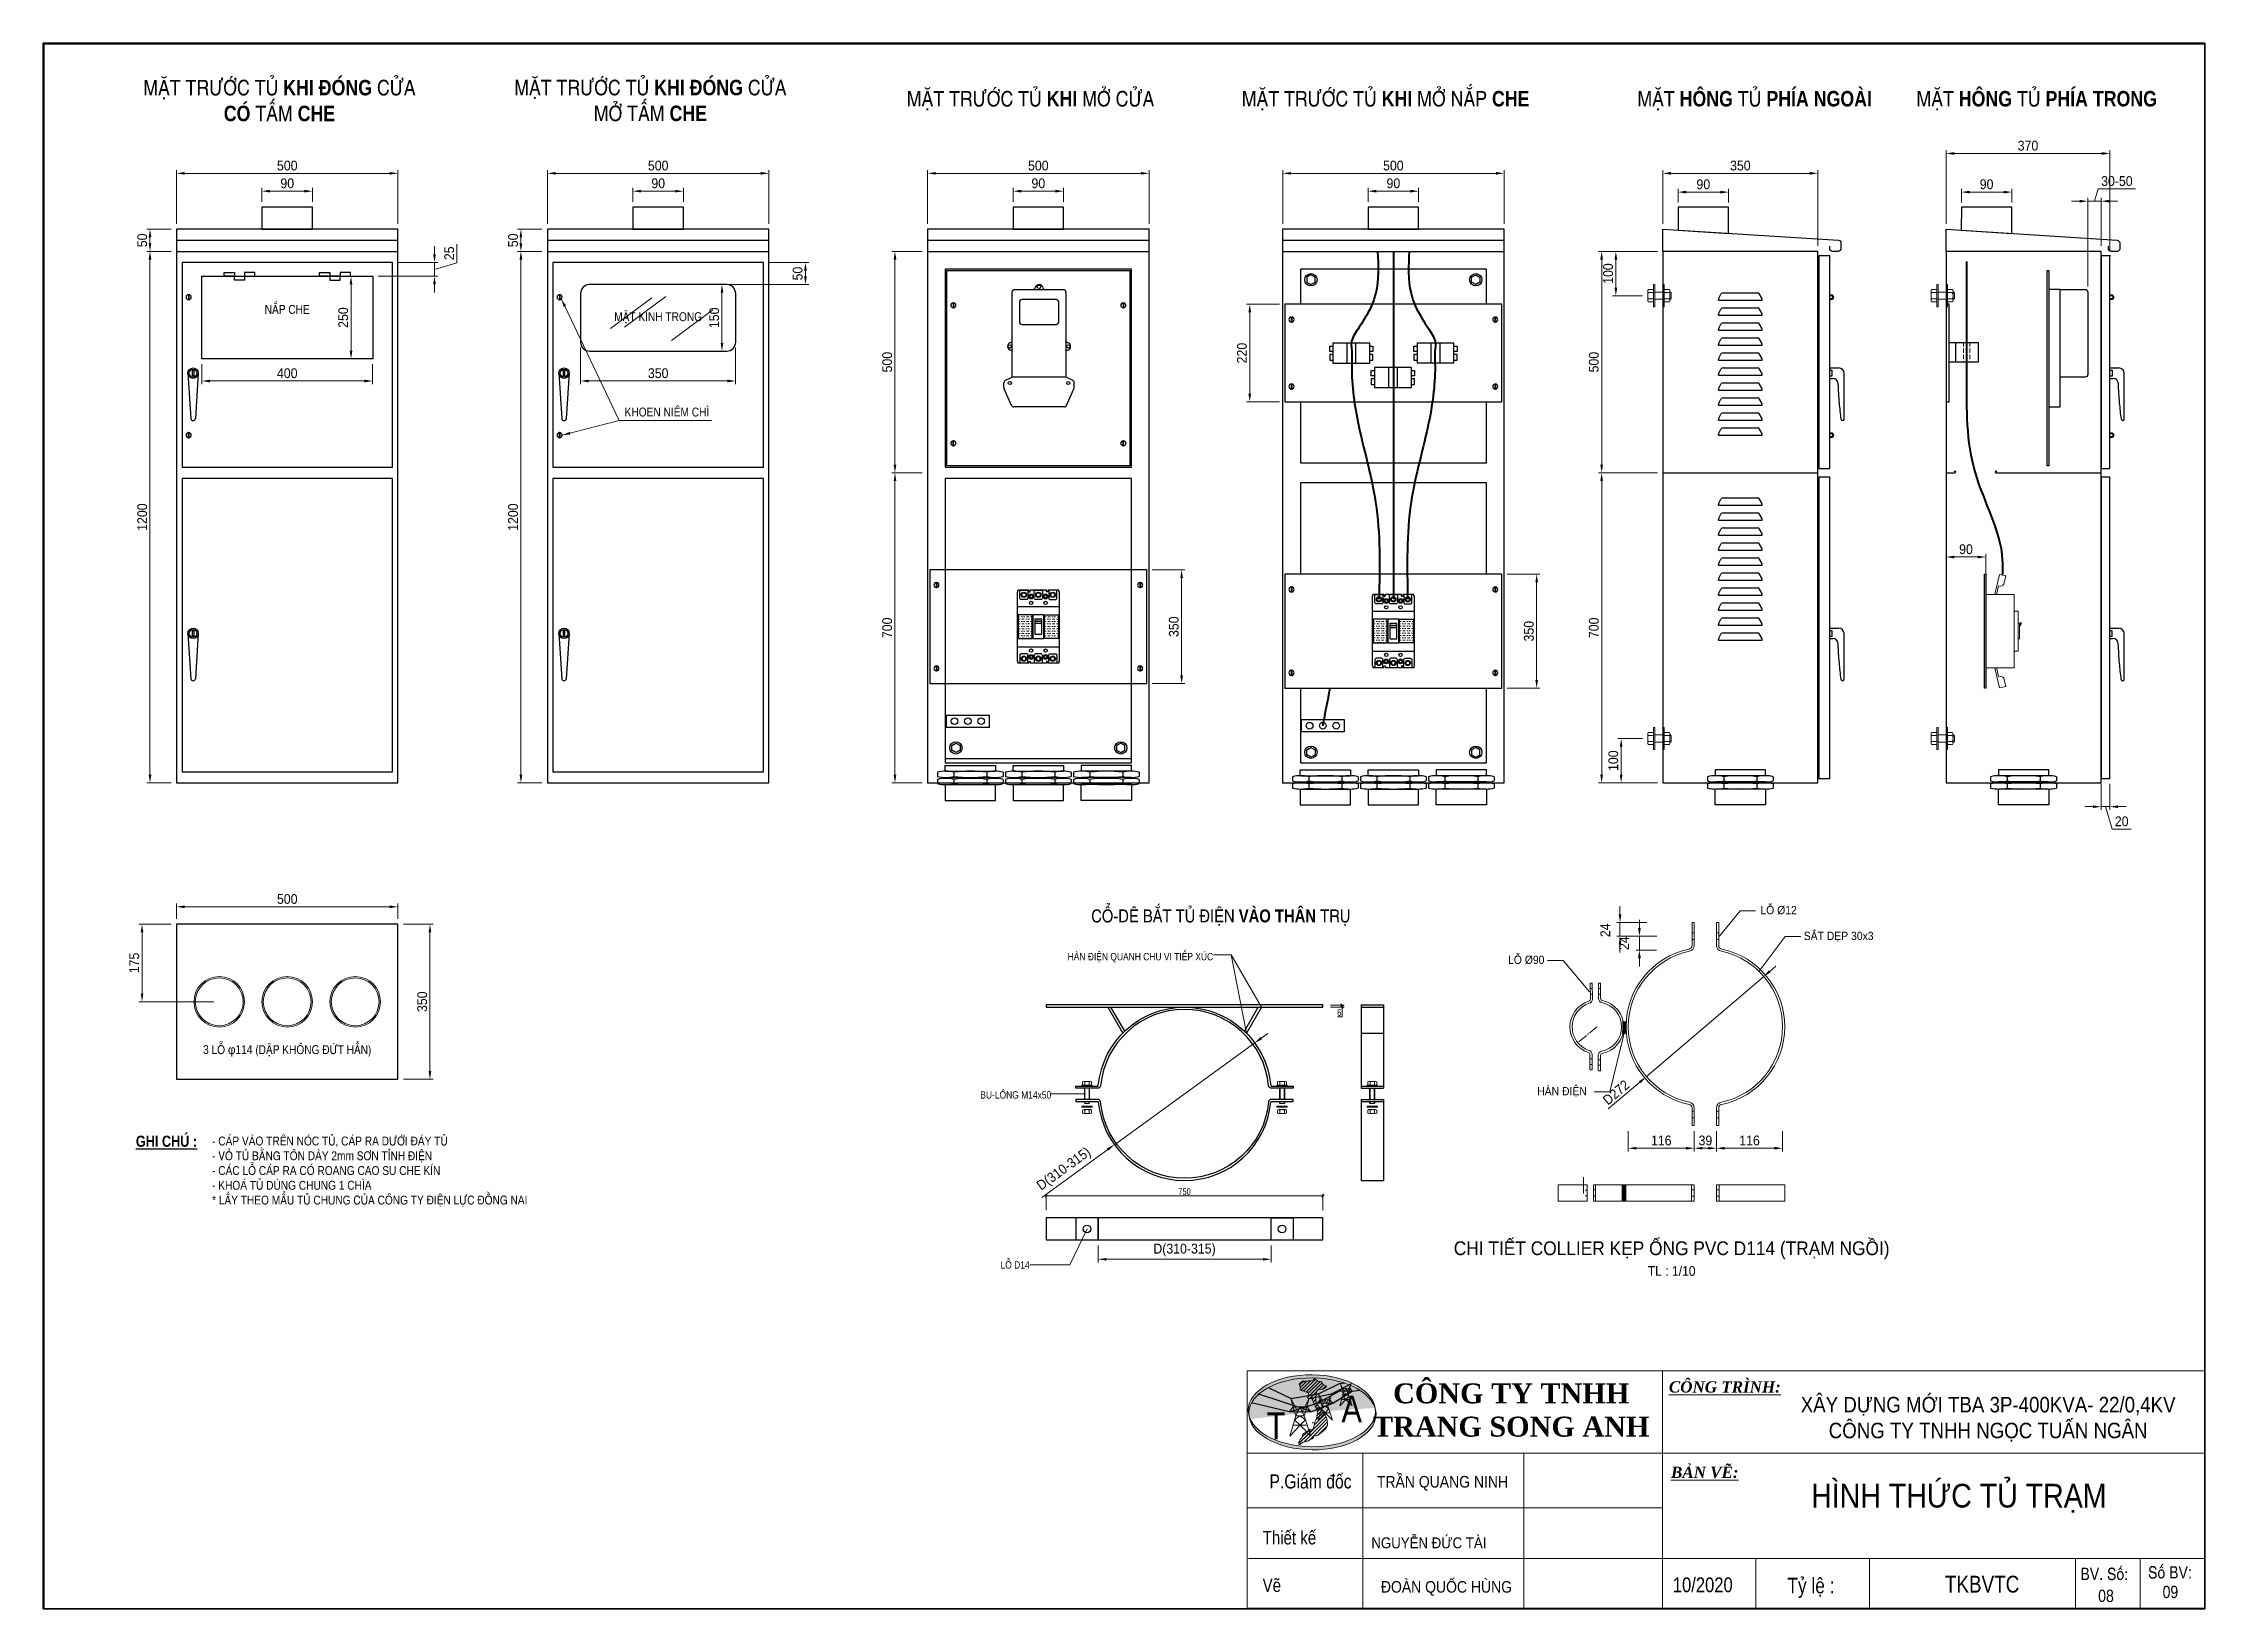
# Model space of a CAD drawing. Header units: millimetres. Extents: x -23083795 to 376618, y 113268 to 3804440.
# Drawn here: x 334738 to 354579, y 114394 to 128767 of the extents above; entities that cross this region are included whole.
import ezdxf
from ezdxf.enums import TextEntityAlignment as Align

# ---------------------------------------------------------------- set-up
doc = ezdxf.new("R2010")
doc.units = ezdxf.units.MM
doc.header["$LTSCALE"] = 6
doc.linetypes.add('HIDDEN', pattern=[9.525, 6.35, -3.175])
for name, color, linetype, lineweight in [('Co ban', 3, 'Continuous', 13), ('DIM', 4, 'Continuous', 13), ('Duongcoban', 4, 'Continuous', 30), ('HTDLXDM', 220, 'Continuous', 30), ('Khung', 7, 'Continuous', 20), ('Khung ten', 7, 'Continuous', 20), ('Netcoban', 4, 'Continuous', 25), ('Netdam', 4, 'Continuous', 20), ('Netkhuat1', 4, 'HIDDEN', 20), ('Netlon', 5, 'Continuous', 40), ('netlonkhungten', 32, 'Continuous', 35), ('Netvua', 3, 'Continuous', 20), ('Text', 7, 'Continuous', 13), ('Truc', 6, 'Continuous', 9)]:
    doc.layers.add(name, color=color, linetype=linetype, lineweight=lineweight)
doc.styles.add('ktenBCKT_6o$0$VN', font='arial.ttf')
doc.styles.get("Standard").update_dxf_attribs({"font": 'VHELVCN_1.TTF', "height": 60})
doc.styles.add('VN', font='VHELVEN_0.TTF')
doc.styles.add('VNI-HELVE', font='VHELVEN_0.TTF', dxfattribs={"width": 0.9})
doc.styles.add('Vni-helvecondense', font='VHELVCN_1.TTF')
doc.styles.add('VNI-Time', font='VTIMESN_1.TTF', dxfattribs={"width": 0.9})
doc.dimstyles.new('D10', dxfattribs={"dimtxt": 15, "dimasz": 15, "dimexe": 5, "dimexo": 10, "dimgap": 5, "dimtad": 1, "dimtoh": 1, "dimdec": 0, "dimdsep": 46, "dimtxsty": 'VNI-HELVE', "dimcen": 250, "dimclrd": 256, "dimclre": 256, "dimclrt": 7, "dimadec": 0, "dimazin": 0, "dimtfac": 1, "dimtdec": 0, "dimtmove": 0, "dimatfit": 1, "dimfxl": 1, "dimtolj": 1, "dimtzin": 0, "dimlwd": -1, "dimlwe": -1, "dimarcsym": 0})
doc.dimstyles.new('D50', dxfattribs={"dimtxt": 60, "dimasz": 75, "dimexe": 30, "dimexo": 50, "dimgap": 25, "dimtad": 1, "dimdec": 0, "dimdsep": 46, "dimtxsty": 'VNI-HELVE', "dimcen": 0, "dimclrd": 256, "dimclre": 256, "dimclrt": 7, "dimadec": 0, "dimazin": 0, "dimtfac": 1, "dimtdec": 0, "dimtmove": 1, "dimatfit": 3, "dimfxl": 1, "dimtolj": 1, "dimtzin": 0, "dimlwd": -1, "dimlwe": -1, "dimarcsym": 0})
doc.dimstyles.new('ISO-20', dxfattribs={"dimtxt": 35, "dimasz": 10, "dimexe": 10, "dimexo": 20, "dimgap": 10, "dimtad": 1, "dimtoh": 1, "dimdec": 0, "dimrnd": 1, "dimtxsty": 'Standard', "dimblk": 'OBLIQUE', "dimcen": 2.5, "dimclrd": 7, "dimclre": 7, "dimclrt": 7, "dimadec": 0, "dimazin": 0, "dimtfac": 1, "dimtdec": 0, "dimtmove": 0, "dimatfit": 3, "dimfxl": 1, "dimlwd": 0, "dimlwe": 0, "dimarcsym": 0})
doc.dimstyles.new('TU-10', dxfattribs={"dimtxt": 35, "dimasz": 20, "dimexe": 20, "dimexo": 70, "dimgap": 10, "dimtad": 1, "dimtoh": 1, "dimdec": 0, "dimlfac": 0.333333, "dimrnd": 1, "dimtxsty": 'Standard', "dimblk": 'OBLIQUE', "dimcen": 2.5, "dimclrd": 7, "dimclre": 7, "dimclrt": 7, "dimadec": 0, "dimazin": 0, "dimtfac": 1, "dimtdec": 0, "dimtmove": 0, "dimatfit": 3, "dimfxl": 1, "dimlwd": 0, "dimlwe": 0, "dimarcsym": 0})
pattern_1 = [(45, (-262210.55, 52092.975), (-15.69980445, 15.69980445), [])]

msp = doc.modelspace()

# ---------------------------------------------------------------- texts
at = {"attachment_point": 5}
for s, insert, char_height, width in [('{\\fVNI-Helve-Condense|b1|i0|c0|p2;MAËT TRÖÔÙC TUÛ KHI ÑOÙNG CÖÛA\\PCOÙ TAÁM CHE}', (336906.51286, 128239.35894), 142.2927466, 2928.2687539), ('{\\fVNI-Helve-Condense|b1|i0|c0|p2;MAËT TRÖÔÙC TUÛ KHI ÑOÙNG CÖÛA\\PMÔÛ TAÁM CHE}', (340311.14655, 128239.35894), 142.2927466, 2928.2687539), ('{\\fVNI-Helve-Condense|b1|i0|c0|p2;MAËT TRÖÔÙC TUÛ KHI MÔÛ CÖÛA}', (343800.65936, 128239.35894), 142.2927466, 2928.2687219), ('{\\fVNI-Helve-Condense|b1|i0|c0|p2;MAËT TRÖÔÙC TUÛ KHI MÔÛ NAÉP CHE}', (347059.58586, 128239.35894), 142.2927466, 2928.2687219), ('{\\fVNI-Helve-Condense|b1|i0|c0|p2;MAËT HOÂNG TUÛ PHÍA NGOAØI}', (350447.01769, 128239.35894), 142.2927466, 2928.2687219), ('{\\fVNI-Helve-Condense|b1|i0|c0|p2;MAËT HOÂNG TUÛ PHÍA TRONG}', (353036.14677, 128239.35894), 142.2927466, 2928.2687219), ('{\\fVNI-Helve-Condense|b1|i0|c0|p2;COÅ-DEÂ BAÉT TUÛ ÑIEÄN VAØO THAÂN TRUÏ}', (345547.20583, 120740.09209), 118.5807877, 2685.8199273)]:
    msp.add_mtext(s, dxfattribs=dict(at, insert=insert, char_height=char_height, width=width))
at = {"layer": 'HTDLXDM', "attachment_point": 2, "style": 'VNI-Time'}
for s, insert, char_height, width in [('XAÂY DÖÏNG MÔÙI TBA 3P-400KVA- 22/0,4KV\\PCOÂNG TY TNHH NGOÏC TUAÁN NGAÂN', (352590.24757, 116339.84224), 142.5706587, 5497.6144038), ('HÌNH THÖÙC TUÛ TRAÏM', (352321.50137, 115541.50869), 217.5937038, 8390.5502833)]:
    msp.add_mtext(s, dxfattribs=dict(at, insert=insert, char_height=char_height, width=width))
at = {"layer": 'Netcoban'}
for s, insert, char_height, width, attachment_point in [('NAÉP CHE', (336977.93024, 126322.25139), 81.310141, 1092.7409417, 5), ('MAËT KÍNH TRONG', (340382.56393, 126245.92158), 81.3101409, 1092.7409417, 5), ('KHOEN NIEÂM CHÌ', (340462.99628, 125380.21561), 81.3101409, 1092.7409417, 5), ('100', (343872.07671, 123470.24767), 21.682704, 58.1825012, 5), ('100', (347131.00321, 123429.5926), 21.682704, 58.1825012, 5), ('3 LOÃ {\\fSymbol|b0|i0|c2|p16;f}114 (DAÄP KHOÂNG ÑÖÙT HAÚN)', (336977.93024, 119515.12026), 81.3101409, 1791.4244822, 5), ('{\\fVNI-Helve-Condense|b1|i0|c0|p2;\\LGHI CHUÙ :}', (335588.25306, 118737.58833), 101.6376761, 1086.5869837, 1), ('- CAÙP VAØO TREÂN NOÙC TUÛ, CAÙP RA DÖÔÙI ÑAÙY TUÛ \\P- VOÛ TUÛ BAÈNG TOÂN DAØY 2mm SÔN TÆNH ÑIEÄN\\P- CAÙC LOÃ CAÙP RA COÙ ROANG CAO SU CHE KÍN\\P- KHOAÙ TUÛ DUØNG CHUNG 1 CHÌA\\P* LAÁY THEO MAÅU TUÛ CHUNG CUÛA COÂNG TY ÑIEÄN LÖÏC ÑOÀNG NAI', (336288.06221, 118729.28327), 81.3101409, 4349.3078951, 1)]:
    msp.add_mtext(s, dxfattribs=dict(at, insert=insert, char_height=char_height, width=width, attachment_point=attachment_point))
at = {"layer": 'Netcoban', "color": 7}
for s, insert, char_height, attachment_point in [('HAØN ÑIEÄN QUANH CHU VI TIEÁP XUÙC', (345476.68986, 120328.77221), 67.7604501, 9), ('BU-LOÂNG M14x50', (343990.64042, 119077.20611), 67.7604501, 9), ('LOÃ D14', (343792.54455, 117550.4435), 67.76045, 6)]:
    msp.add_mtext(s, dxfattribs=dict(at, insert=insert, char_height=char_height, attachment_point=attachment_point))
at = {"layer": 'Text', "width": 0.9}
for s, height, style, p in [('LOÃ Þ12', 75.839581, 'VNI-HELVE', (350667.1431, 120770.81284)), ('LOÃ Þ90', 75.839581, 'VNI-HELVE', (348350.56305, 120314.47373)), ('CHI TIEÁT COLLIER KEÏP OÁNG PVC D114 (TRAÏM NGOÀI)', 126.3993012, 'VNI-HELVE', (349685.27172, 117640.84007)), ('TL : 1/10', 88.479511, 'VNI-HELVE', (349685.27172, 117451.23631)), ('TRAÀN QUANG NINH', 106.5119108, 'VNI-Time', (347581.7445, 115507.04212)), ('NGUYEÃN ÑÖÙC TAØI', 101.0092392, 'VNI-Time', (347456.79637, 114949.09206)), ('ÑOAØN QUOÁC HUØNG', 106.5119108, 'VNI-Time', (347618.36654, 114542.4427))]:
    msp.add_text(s, height=height, dxfattribs=dict(at, style=style)).set_placement(p, align=Align.CENTER)
at = {"layer": 'Text', "style": 'VNI-HELVE', "width": 0.9}
for s, height, p in [('SAÉT DEÏP 30x3', 75.8395807, (350897.51446, 120533.92033)), ('HAØN ÑIEÄN', 75.839581, (348451.19572, 119108.54106))]:
    msp.add_text(s, height=height, dxfattribs=at).set_placement(p)
at = {"layer": 'Text'}
for s, p in [('A', (346654.68271, 116105.37131)), ('T', (345969.23262, 115950.69495))]:
    msp.add_text(s, height=245.73328, dxfattribs=at).set_placement(p)
at = {"layer": 'Text', "style": 'Vni-helvecondense'}
for s, p in [('BV. Soá: ', (353437.55216, 114658.42505)), (' Soá BV: ', (354022.37975, 114672.71369))]:
    msp.add_text(s, height=112.701138, dxfattribs=at).set_placement(p)
for s, p in [('08', (353672.08485, 114456.87731)), ('09', (354263.35299, 114492.87674))]:
    msp.add_text(s, height=112.701138, dxfattribs=at).set_placement(p, align=Align.CENTER)
at = {"layer": 'Text'}
for s, insert, char_height, width, attachment_point, style in [('{\\fTimes New Roman|b1|i0|c0|p18;CÔNG TY TNHH\\PTRANG SONG ANH}', (348212.30172, 116463.63467), 183.2195065, 3215.5023387, 2, 'VN'), ('{\\fTimes New Roman|b1|i1|c0|p18;\\LCÔNG TRÌNH: }', (350173.5462, 116430.05702), 103.3142578, 4509.6998917, 5, 'ktenBCKT_6o$0$VN'), ('{\\fTimes New Roman|b1|i1|c0|p18;\\LBẢN VẼ: }', (349988.99587, 115645.80871), 103.3142578, 4509.6998917, 5, 'ktenBCKT_6o$0$VN'), ('{\\fArial|b0|i0|c0|p34;\\W0.8;P.\\fArial|b0|i0|c238|p34;G\\fArial|b0|i0|c0|p34;iám\\fArial|b0|i0|c238|p34; đ\\fArial|b0|i0|c0|p34;ốc}', (345993.32309, 115562.29131), 129.14282221, 1440.9894137, 4, 'VN'), ('{\\fArial|b0|i0|c238|p34;\\W0.8;Thi\\fArial|b0|i0|c0|p34;ết kế}', (345930.82988, 115046.26859), 123.7080618, 1380.3477759, 4, 'VN'), ('{\\fArial|b0|i0|c0|p34;\\W0.8;Vẽ}', (345930.82988, 114609.55343), 123.7080618, 1380.3477759, 4, 'VN'), ('{\\W0.8;10\\fArial|b0|i0|c238|p34;/20\\fArial|b0|i0|c0|p34;20}', (349695.9101, 114613.56373), 136.078868, 873.0780987, 4, 'VN'), ('{\\fArial|b0|i0|c238|p34;\\W0.8;T\\fArial|b0|i0|c0|p34;ỷ lệ : }', (350747.8225, 114586.05196), 142.0571044, 1585.0883551, 4, 'VN'), ('{\\W0.8;TKBVTC}', (352193.30221, 114619.28573), 154.9713867, 1440.9894137, 4, 'VN')]:
    msp.add_mtext(s, dxfattribs=dict(at, insert=insert, char_height=char_height, width=width, attachment_point=attachment_point, style=style))

# ---------------------------------------------------------------- blocks, each defined once
blk = doc.blocks.new('*D187')
at = {"layer": 'Defpoints', "color": 0}
for p in [(344421, 117780), (346008, 117780), (346008, 117603)]:
    blk.add_point(p, dxfattribs=at)
at = {"layer": 'DIM'}
for p, q in [((344421, 117730), (344421, 117573)), ((346008, 117730), (346008, 117573)), ((344496, 117603), (345933, 117603))]:
    blk.add_line(p, q, dxfattribs=at)
for points in [[(344496, 117615), (344496, 117590), (344421, 117603)], [(345933, 117615), (345933, 117590), (346008, 117603)]]:
    blk.add_solid(points, dxfattribs=at)
at = {"layer": 'DIM', "color": 7, "insert": (345214, 117687), "char_height": 90, "attachment_point": 5, "style": 'VNI-HELVE'}
blk.add_mtext('\\A1;D(310-315)', dxfattribs=at)
blk = doc.blocks.new('_Oblique')
at = {"color": 0, "lineweight": -2}
blk.add_line((-0.5, -0.5), (0.5, 0.5), dxfattribs=at)
blk = doc.blocks.new('*D188')
at = {"layer": 'Defpoints', "color": 0}
for p in [(346485, 118184), (343944, 117983), (346485, 117983)]:
    blk.add_point(p, dxfattribs=at)
at = {"layer": 'Netcoban', "color": 7, "lineweight": 0}
for p, q in [((343944, 118053), (343944, 118204)), ((343944, 118184), (346485, 118184)), ((346485, 118053), (346485, 118204))]:
    blk.add_line(p, q, dxfattribs=at)
at = {"layer": 'Netcoban', "color": 7, "lineweight": 0, "xscale": 20, "yscale": 20, "zscale": 20, "rotation": 180}
blk.add_blockref('_Oblique', (343944, 118184), dxfattribs=at)
at = {"layer": 'Netcoban', "color": 7, "lineweight": 0, "xscale": 20, "yscale": 20, "zscale": 20}
blk.add_blockref('_Oblique', (346485, 118184), dxfattribs=at)
at = {"layer": 'Netcoban', "color": 7, "insert": (345214, 118225), "char_height": 60, "attachment_point": 5}
blk.add_mtext('750', dxfattribs=at)
blk = doc.blocks.new('*D189')
at = {"layer": 'Defpoints', "color": 0}
for p in [(345858, 119589), (344571, 118655)]:
    blk.add_point(p, dxfattribs=at)
at = {"layer": 'DIM'}
for p, q in [((345919, 119633), (345980, 119677)), ((345858, 119589), (344571, 118655)), ((343903, 118170), (344510, 118611))]:
    blk.add_line(p, q, dxfattribs=at)
for points in [[(345912, 119643), (345926, 119623), (345858, 119589)], [(344503, 118621), (344517, 118600), (344571, 118655)]]:
    blk.add_solid(points, dxfattribs=at)
at = {"layer": 'DIM', "color": 7, "insert": (344111, 118425), "char_height": 90, "attachment_point": 5, "rotation": 35.9652, "style": 'VNI-HELVE'}
blk.add_mtext('\\A1;D(310-315)', dxfattribs=at)
blk = doc.blocks.new('*D190')
at = {"layer": 'Defpoints', "color": 0}
for p in [(346485, 119937), (346485, 119917), (346660, 119917)]:
    blk.add_point(p, dxfattribs=at)
at = {"layer": 'Netcoban', "color": 7, "lineweight": 0}
for p, q in [((346555, 119937), (346680, 119937)), ((346555, 119917), (346680, 119917)), ((346660, 119937), (346660, 119917)), ((346660, 119917), (346660, 119828)), ((346660, 119828), (346617, 119828))]:
    blk.add_line(p, q, dxfattribs=at)
at = {"layer": 'Netcoban', "color": 7, "lineweight": 0, "xscale": 20, "yscale": 20, "zscale": 20}
for p, rotation in [((346660, 119937), 90), ((346660, 119917), 270)]:
    blk.add_blockref('_Oblique', p, dxfattribs=dict(at, rotation=rotation))
at = {"layer": 'Netcoban', "color": 7, "insert": (346634, 119868), "char_height": 60, "attachment_point": 5}
blk.add_mtext('6', dxfattribs=at)
blk = doc.blocks.new('*D191')
at = {"layer": 'Defpoints', "color": 0}
for p in [(349287, 118830), (349893, 118830), (349287, 118622)]:
    blk.add_point(p, dxfattribs=at)
at = {"layer": 'DIM'}
for p, q in [((349287, 118780), (349287, 118592)), ((349893, 118780), (349893, 118592)), ((349818, 118622), (349362, 118622))]:
    blk.add_line(p, q, dxfattribs=at)
for points in [[(349362, 118635), (349362, 118610), (349287, 118622)], [(349818, 118635), (349818, 118610), (349893, 118622)]]:
    blk.add_solid(points, dxfattribs=at)
at = {"layer": 'DIM', "color": 7, "insert": (349590, 118693), "char_height": 90, "attachment_point": 5, "style": 'VNI-HELVE'}
blk.add_mtext('\\A1;116', dxfattribs=at)
blk = doc.blocks.new('*D192')
at = {"layer": 'Defpoints', "color": 0}
for p in [(350097, 118830), (350703, 118830), (350703, 118622)]:
    blk.add_point(p, dxfattribs=at)
at = {"layer": 'DIM'}
for p, q in [((350097, 118780), (350097, 118592)), ((350703, 118780), (350703, 118592)), ((350172, 118622), (350628, 118622))]:
    blk.add_line(p, q, dxfattribs=at)
for points in [[(350172, 118635), (350172, 118610), (350097, 118622)], [(350628, 118635), (350628, 118610), (350703, 118622)]]:
    blk.add_solid(points, dxfattribs=at)
at = {"layer": 'DIM', "color": 7, "insert": (350400, 118693), "char_height": 90, "attachment_point": 5, "style": 'VNI-HELVE'}
blk.add_mtext('\\A1;116', dxfattribs=at)
blk = doc.blocks.new('*D193')
at = {"layer": 'Defpoints', "color": 0}
for p in [(349893, 118830), (350097, 118830), (350097, 118622)]:
    blk.add_point(p, dxfattribs=at)
at = {"layer": 'DIM'}
for p, q in [((349893, 118780), (349893, 118592)), ((350097, 118780), (350097, 118592)), ((349968, 118622), (350022, 118622))]:
    blk.add_line(p, q, dxfattribs=at)
for points in [[(349968, 118635), (349968, 118610), (349893, 118622)], [(350022, 118635), (350022, 118610), (350097, 118622)]]:
    blk.add_solid(points, dxfattribs=at)
at = {"layer": 'DIM', "color": 7, "insert": (349995, 118693), "char_height": 90, "attachment_point": 5, "style": 'VNI-HELVE'}
blk.add_mtext('\\A1;39', dxfattribs=at)
blk = doc.blocks.new('*D194')
at = {"layer": 'Defpoints', "color": 0}
for p in [(349389, 120442), (349596, 120442), (349598, 120569)]:
    blk.add_point(p, dxfattribs=at)
at = {"layer": 'DIM'}
for p, q in [((349389, 120644), (349389, 120719)), ((349548, 120569), (349359, 120569)), ((349546, 120442), (349359, 120442)), ((349389, 120569), (349389, 120442)), ((349389, 120367), (349389, 120292))]:
    blk.add_line(p, q, dxfattribs=at)
for points in [[(349377, 120644), (349402, 120644), (349389, 120569)], [(349377, 120367), (349402, 120367), (349389, 120442)]]:
    blk.add_solid(points, dxfattribs=at)
at = {"layer": 'DIM', "color": 7, "insert": (349249, 120505), "char_height": 90, "attachment_point": 5, "rotation": 90, "style": 'VNI-HELVE'}
blk.add_mtext('\\A1;24', dxfattribs=at)
blk = doc.blocks.new('*D195')
at = {"layer": 'Defpoints', "color": 0}
for p in [(349506, 120695), (349211, 120569), (349504, 120569)]:
    blk.add_point(p, dxfattribs=at)
at = {"layer": 'DIM'}
for p, q in [((349211, 120770), (349211, 120845)), ((349456, 120695), (349181, 120695)), ((349211, 120695), (349211, 120569)), ((349454, 120569), (349181, 120569)), ((349211, 120494), (349211, 120419))]:
    blk.add_line(p, q, dxfattribs=at)
for points in [[(349199, 120770), (349224, 120770), (349211, 120695)], [(349199, 120494), (349224, 120494), (349211, 120569)]]:
    blk.add_solid(points, dxfattribs=at)
at = {"layer": 'DIM', "color": 7, "insert": (349076, 120623), "char_height": 90, "attachment_point": 5, "rotation": 90, "style": 'VNI-HELVE'}
blk.add_mtext('\\A1;24', dxfattribs=at)
blk = doc.blocks.new('*D196')
at = {"layer": 'Defpoints', "color": 0}
for p in [(350528, 120197), (349451, 119278)]:
    blk.add_point(p, dxfattribs=at)
at = {"layer": 'DIM'}
for p, q in [((350586, 120245), (350643, 120294)), ((350528, 120197), (349451, 119278)), ((349104, 118983), (349394, 119230))]:
    blk.add_line(p, q, dxfattribs=at)
for points in [[(350577, 120255), (350594, 120236), (350528, 120197)], [(349386, 119239), (349402, 119220), (349451, 119278)]]:
    blk.add_solid(points, dxfattribs=at)
at = {"layer": 'DIM', "color": 7, "insert": (349175, 119135), "char_height": 90, "attachment_point": 5, "rotation": 40.4371, "style": 'VNI-HELVE'}
blk.add_mtext('\\A1;{\\fArial|b0|i0|c0|p34;D272}', dxfattribs=at)
blk = doc.blocks.new('*D197')
at = {"layer": 'Defpoints', "color": 0}
for p in [(349000, 119736), (348823, 119592)]:
    blk.add_point(p, dxfattribs=at)
at = {"layer": 'DIM'}
for p, q in [((348835, 119602), (348900, 119655)), ((349000, 119736), (348934, 119683))]:
    blk.add_line(p, q, dxfattribs=at)
blk.add_solid([(348833, 119604), (348836, 119600), (348823, 119592)], dxfattribs=at)
at = {"layer": 'DIM', "color": 7, "insert": (348917, 119669), "char_height": 15, "attachment_point": 5, "rotation": 39.0522, "style": 'VNI-HELVE'}
blk.add_mtext('\\A1;R44', dxfattribs=at)
blk = doc.blocks.new('*D198')
at = {"layer": 'Defpoints', "color": 0, "transparency": 16777216}
for p in [(339366, 127059), (339123, 126856), (339366, 126856)]:
    blk.add_point(p, dxfattribs=at)
at = {"layer": 'DIM', "transparency": 16777216}
for p, q in [((339316, 127059), (339093, 127059)), ((339123, 126984), (339123, 126931)), ((339316, 126856), (339093, 126856))]:
    blk.add_line(p, q, dxfattribs=at)
for points in [[(339110, 126984), (339135, 126984), (339123, 127059)], [(339110, 126931), (339135, 126931), (339123, 126856)]]:
    blk.add_solid(points, dxfattribs=at)
at = {"layer": 'DIM', "color": 7, "transparency": 16777216, "insert": (339051, 126957), "char_height": 90, "attachment_point": 5, "rotation": 90, "style": 'VNI-HELVE'}
blk.add_mtext('\\A1;50', dxfattribs=at)
blk = doc.blocks.new('*D199')
at = {"layer": 'Defpoints', "color": 0, "transparency": 16777216}
for p in [(339366, 126856), (339123, 121977), (339366, 121977)]:
    blk.add_point(p, dxfattribs=at)
at = {"layer": 'DIM', "transparency": 16777216}
for p, q in [((339316, 126856), (339093, 126856)), ((339123, 126781), (339123, 122052)), ((339316, 121977), (339093, 121977))]:
    blk.add_line(p, q, dxfattribs=at)
for points in [[(339110, 126781), (339135, 126781), (339123, 126856)], [(339110, 122052), (339135, 122052), (339123, 121977)]]:
    blk.add_solid(points, dxfattribs=at)
at = {"layer": 'DIM', "color": 7, "transparency": 16777216, "insert": (339051, 124416), "char_height": 90, "attachment_point": 5, "rotation": 90, "style": 'VNI-HELVE'}
blk.add_mtext('\\A1;1200', dxfattribs=at)
blk = doc.blocks.new('*D200')
at = {"layer": 'Defpoints', "color": 0, "transparency": 16777216}
for p in [(340614, 127408), (340151, 127262), (340614, 127262)]:
    blk.add_point(p, dxfattribs=at)
at = {"layer": 'DIM', "transparency": 16777216}
for p, q in [((340151, 127312), (340151, 127438)), ((340226, 127408), (340539, 127408)), ((340614, 127312), (340614, 127438))]:
    blk.add_line(p, q, dxfattribs=at)
for points in [[(340226, 127421), (340226, 127396), (340151, 127408)], [(340539, 127421), (340539, 127396), (340614, 127408)]]:
    blk.add_solid(points, dxfattribs=at)
at = {"layer": 'DIM', "color": 7, "transparency": 16777216, "insert": (340383, 127480), "char_height": 90, "attachment_point": 5, "style": 'VNI-HELVE'}
blk.add_mtext('\\A1;90', dxfattribs=at)
blk = doc.blocks.new('*D201')
at = {"layer": 'Defpoints', "color": 0, "transparency": 16777216}
for p in [(341399, 127572), (339366, 127059), (341399, 127059)]:
    blk.add_point(p, dxfattribs=at)
at = {"layer": 'DIM', "transparency": 16777216}
for p, q in [((339366, 127109), (339366, 127602)), ((341399, 127109), (341399, 127602)), ((339441, 127572), (341324, 127572))]:
    blk.add_line(p, q, dxfattribs=at)
for points in [[(339441, 127585), (339441, 127560), (339366, 127572)], [(341324, 127585), (341324, 127560), (341399, 127572)]]:
    blk.add_solid(points, dxfattribs=at)
at = {"layer": 'DIM', "color": 7, "transparency": 16777216, "insert": (340383, 127643), "char_height": 90, "attachment_point": 5, "style": 'VNI-HELVE'}
blk.add_mtext('\\A1;500', dxfattribs=at)
blk = doc.blocks.new('*D202')
at = {"layer": 'Defpoints', "color": 0, "transparency": 16777216}
for p in [(339671, 126022), (341094, 126022), (341094, 125666)]:
    blk.add_point(p, dxfattribs=at)
at = {"layer": 'DIM', "transparency": 16777216}
for p, q in [((339671, 125972), (339671, 125636)), ((341094, 125972), (341094, 125636)), ((339746, 125666), (341019, 125666))]:
    blk.add_line(p, q, dxfattribs=at)
for points in [[(339746, 125678), (339746, 125653), (339671, 125666)], [(341019, 125678), (341019, 125653), (341094, 125666)]]:
    blk.add_solid(points, dxfattribs=at)
at = {"layer": 'DIM', "color": 7, "transparency": 16777216, "insert": (340383, 125737), "char_height": 90, "attachment_point": 5, "style": 'VNI-HELVE'}
blk.add_mtext('\\A1;350', dxfattribs=at)
blk = doc.blocks.new('*D203')
at = {"layer": 'Defpoints', "color": 0, "transparency": 16777216}
for p in [(341013, 126551), (340968, 125941), (341013, 125941)]:
    blk.add_point(p, dxfattribs=at)
at = {"layer": 'DIM', "transparency": 16777216}
for p, q in [((340963, 126551), (340938, 126551)), ((340968, 126476), (340968, 126016)), ((340963, 125941), (340938, 125941))]:
    blk.add_line(p, q, dxfattribs=at)
for points in [[(340956, 126476), (340981, 126476), (340968, 126551)], [(340956, 126016), (340981, 126016), (340968, 125941)]]:
    blk.add_solid(points, dxfattribs=at)
at = {"layer": 'DIM', "color": 7, "transparency": 16777216, "insert": (340897, 126246), "char_height": 90, "attachment_point": 5, "rotation": 90, "style": 'VNI-HELVE'}
blk.add_mtext('\\A1;150', dxfattribs=at)
blk = doc.blocks.new('*D204')
at = {"layer": 'Defpoints', "color": 0, "transparency": 16777216}
for p in [(341348, 126754), (340968, 126551), (341735, 126551)]:
    blk.add_point(p, dxfattribs=at)
at = {"layer": 'DIM', "transparency": 16777216}
for p, q in [((341398, 126754), (341765, 126754)), ((341735, 126679), (341735, 126626)), ((341018, 126551), (341765, 126551))]:
    blk.add_line(p, q, dxfattribs=at)
for points in [[(341722, 126679), (341747, 126679), (341735, 126754)], [(341722, 126626), (341747, 126626), (341735, 126551)]]:
    blk.add_solid(points, dxfattribs=at)
at = {"layer": 'DIM', "color": 7, "transparency": 16777216, "insert": (341663, 126652), "char_height": 90, "attachment_point": 5, "rotation": 90, "style": 'VNI-HELVE'}
blk.add_mtext('\\A1;50', dxfattribs=at)
blk = doc.blocks.new('*D205')
at = {"layer": 'Defpoints', "color": 0, "transparency": 16777216}
for p in [(342856, 126856), (342556, 124823), (342856, 124823)]:
    blk.add_point(p, dxfattribs=at)
at = {"layer": 'DIM', "transparency": 16777216}
for p, q in [((342806, 126856), (342526, 126856)), ((342556, 126781), (342556, 124898)), ((342806, 124823), (342526, 124823))]:
    blk.add_line(p, q, dxfattribs=at)
for points in [[(342544, 126781), (342569, 126781), (342556, 126856)], [(342544, 124898), (342569, 124898), (342556, 124823)]]:
    blk.add_solid(points, dxfattribs=at)
at = {"layer": 'DIM', "color": 7, "transparency": 16777216, "insert": (342485, 125839), "char_height": 90, "attachment_point": 5, "rotation": 90, "style": 'VNI-HELVE'}
blk.add_mtext('\\A1;500', dxfattribs=at)
blk = doc.blocks.new('*D206')
at = {"layer": 'Defpoints', "color": 0, "transparency": 16777216}
for p in [(342856, 124823), (342556, 121977), (342856, 121977)]:
    blk.add_point(p, dxfattribs=at)
at = {"layer": 'DIM', "transparency": 16777216}
for p, q in [((342806, 124823), (342526, 124823)), ((342556, 124748), (342556, 122052)), ((342806, 121977), (342526, 121977))]:
    blk.add_line(p, q, dxfattribs=at)
for points in [[(342544, 124748), (342569, 124748), (342556, 124823)], [(342544, 122052), (342569, 122052), (342556, 121977)]]:
    blk.add_solid(points, dxfattribs=at)
at = {"layer": 'DIM', "color": 7, "transparency": 16777216, "insert": (342485, 123400), "char_height": 90, "attachment_point": 5, "rotation": 90, "style": 'VNI-HELVE'}
blk.add_mtext('\\A1;700', dxfattribs=at)
blk = doc.blocks.new('*D207')
at = {"layer": 'Defpoints', "color": 0, "transparency": 16777216}
for p in [(346135, 126370), (345813, 125475), (346135, 125475)]:
    blk.add_point(p, dxfattribs=at)
at = {"layer": 'DIM', "transparency": 16777216}
for p, q in [((346085, 126370), (345783, 126370)), ((345813, 126295), (345813, 125550)), ((346085, 125475), (345783, 125475))]:
    blk.add_line(p, q, dxfattribs=at)
for points in [[(345800, 126295), (345825, 126295), (345813, 126370)], [(345800, 125550), (345825, 125550), (345813, 125475)]]:
    blk.add_solid(points, dxfattribs=at)
at = {"layer": 'DIM', "color": 7, "transparency": 16777216, "insert": (345741, 125922), "char_height": 90, "attachment_point": 5, "rotation": 90, "style": 'VNI-HELVE'}
blk.add_mtext('\\A1;220', dxfattribs=at)
blk = doc.blocks.new('*D208')
at = {"layer": 'Defpoints', "color": 0, "transparency": 16777216}
for p in [(344888, 127572), (342856, 127059), (344888, 127059)]:
    blk.add_point(p, dxfattribs=at)
at = {"layer": 'DIM', "transparency": 16777216}
for p, q in [((342856, 127109), (342856, 127602)), ((344888, 127109), (344888, 127602)), ((342931, 127572), (344813, 127572))]:
    blk.add_line(p, q, dxfattribs=at)
for points in [[(342931, 127585), (342931, 127560), (342856, 127572)], [(344813, 127585), (344813, 127560), (344888, 127572)]]:
    blk.add_solid(points, dxfattribs=at)
at = {"layer": 'DIM', "color": 7, "transparency": 16777216, "insert": (343872, 127643), "char_height": 90, "attachment_point": 5, "style": 'VNI-HELVE'}
blk.add_mtext('\\A1;500', dxfattribs=at)
blk = doc.blocks.new('*D209')
at = {"layer": 'Defpoints', "color": 0, "transparency": 16777216}
for p in [(344104, 127408), (343640, 127262), (344104, 127262)]:
    blk.add_point(p, dxfattribs=at)
at = {"layer": 'DIM', "transparency": 16777216}
for p, q in [((343640, 127312), (343640, 127438)), ((343715, 127408), (344029, 127408)), ((344104, 127312), (344104, 127438))]:
    blk.add_line(p, q, dxfattribs=at)
for points in [[(343715, 127421), (343715, 127396), (343640, 127408)], [(344029, 127421), (344029, 127396), (344104, 127408)]]:
    blk.add_solid(points, dxfattribs=at)
at = {"layer": 'DIM', "color": 7, "transparency": 16777216, "insert": (343872, 127480), "char_height": 90, "attachment_point": 5, "style": 'VNI-HELVE'}
blk.add_mtext('\\A1;90', dxfattribs=at)
blk = doc.blocks.new('*D210')
at = {"layer": 'Defpoints', "color": 0, "transparency": 16777216}
for p in [(347363, 127408), (346899, 127262), (347363, 127262)]:
    blk.add_point(p, dxfattribs=at)
at = {"layer": 'DIM', "transparency": 16777216}
for p, q in [((346899, 127312), (346899, 127438)), ((346974, 127408), (347288, 127408)), ((347363, 127312), (347363, 127438))]:
    blk.add_line(p, q, dxfattribs=at)
for points in [[(346974, 127421), (346974, 127396), (346899, 127408)], [(347288, 127421), (347288, 127396), (347363, 127408)]]:
    blk.add_solid(points, dxfattribs=at)
at = {"layer": 'DIM', "color": 7, "transparency": 16777216, "insert": (347131, 127480), "char_height": 90, "attachment_point": 5, "style": 'VNI-HELVE'}
blk.add_mtext('\\A1;90', dxfattribs=at)
blk = doc.blocks.new('*D211')
at = {"layer": 'Defpoints', "color": 0, "transparency": 16777216}
for p in [(348147, 127572), (346115, 127059), (348147, 127059)]:
    blk.add_point(p, dxfattribs=at)
at = {"layer": 'DIM', "transparency": 16777216}
for p, q in [((346115, 127109), (346115, 127602)), ((348147, 127109), (348147, 127602)), ((346190, 127572), (348072, 127572))]:
    blk.add_line(p, q, dxfattribs=at)
for points in [[(346190, 127585), (346190, 127560), (346115, 127572)], [(348072, 127585), (348072, 127560), (348147, 127572)]]:
    blk.add_solid(points, dxfattribs=at)
at = {"layer": 'DIM', "color": 7, "transparency": 16777216, "insert": (347131, 127643), "char_height": 90, "attachment_point": 5, "style": 'VNI-HELVE'}
blk.add_mtext('\\A1;500', dxfattribs=at)
blk = doc.blocks.new('*D212')
at = {"layer": 'Defpoints', "color": 0, "transparency": 16777216}
for p in [(350208, 127400), (349744, 127253), (350208, 127253)]:
    blk.add_point(p, dxfattribs=at)
at = {"layer": 'DIM', "transparency": 16777216}
for p, q in [((349744, 127303), (349744, 127430)), ((349819, 127400), (350133, 127400)), ((350208, 127303), (350208, 127430))]:
    blk.add_line(p, q, dxfattribs=at)
for points in [[(349819, 127412), (349819, 127387), (349744, 127400)], [(350133, 127412), (350133, 127387), (350208, 127400)]]:
    blk.add_solid(points, dxfattribs=at)
at = {"layer": 'DIM', "color": 7, "transparency": 16777216, "insert": (349976, 127471), "char_height": 90, "attachment_point": 5, "style": 'VNI-HELVE'}
blk.add_mtext('\\A1;90', dxfattribs=at)
blk = doc.blocks.new('*D213')
at = {"layer": 'Defpoints', "color": 0, "transparency": 16777216}
for p in [(351027, 127572), (349604, 127059), (351027, 126856)]:
    blk.add_point(p, dxfattribs=at)
at = {"layer": 'DIM', "transparency": 16777216}
for p, q in [((349604, 127109), (349604, 127602)), ((351027, 126906), (351027, 127602)), ((349679, 127572), (350952, 127572))]:
    blk.add_line(p, q, dxfattribs=at)
for points in [[(349679, 127585), (349679, 127560), (349604, 127572)], [(350952, 127585), (350952, 127560), (351027, 127572)]]:
    blk.add_solid(points, dxfattribs=at)
at = {"layer": 'DIM', "color": 7, "transparency": 16777216, "insert": (350316, 127643), "char_height": 90, "attachment_point": 5, "style": 'VNI-HELVE'}
blk.add_mtext('\\A1;350', dxfattribs=at)
blk = doc.blocks.new('*D214')
at = {"layer": 'Defpoints', "color": 0, "transparency": 16777216}
for p in [(349604, 126856), (349173, 126449), (349467, 126449)]:
    blk.add_point(p, dxfattribs=at)
at = {"layer": 'DIM', "transparency": 16777216}
for p, q in [((349554, 126856), (349143, 126856)), ((349173, 126781), (349173, 126524)), ((349417, 126449), (349143, 126449))]:
    blk.add_line(p, q, dxfattribs=at)
for points in [[(349161, 126781), (349186, 126781), (349173, 126856)], [(349161, 126524), (349186, 126524), (349173, 126449)]]:
    blk.add_solid(points, dxfattribs=at)
at = {"layer": 'DIM', "color": 7, "transparency": 16777216, "insert": (349102, 126652), "char_height": 90, "attachment_point": 5, "rotation": 90, "style": 'VNI-HELVE'}
blk.add_mtext('\\A1;100', dxfattribs=at)
blk = doc.blocks.new('*D215')
at = {"layer": 'Defpoints', "color": 0, "transparency": 16777216}
for p in [(349222, 122383), (349467, 122383), (349604, 121977)]:
    blk.add_point(p, dxfattribs=at)
at = {"layer": 'DIM', "transparency": 16777216}
for p, q in [((349417, 122383), (349192, 122383)), ((349222, 122052), (349222, 122308)), ((349554, 121977), (349192, 121977))]:
    blk.add_line(p, q, dxfattribs=at)
for points in [[(349209, 122308), (349234, 122308), (349222, 122383)], [(349209, 122052), (349234, 122052), (349222, 121977)]]:
    blk.add_solid(points, dxfattribs=at)
at = {"layer": 'DIM', "color": 7, "transparency": 16777216, "insert": (349150, 122180), "char_height": 90, "attachment_point": 5, "rotation": 90, "style": 'VNI-HELVE'}
blk.add_mtext('\\A1;100', dxfattribs=at)
blk = doc.blocks.new('*D216')
at = {"layer": 'Defpoints', "color": 0, "transparency": 16777216}
for p in [(349043, 124823), (349604, 124823), (349604, 121977)]:
    blk.add_point(p, dxfattribs=at)
at = {"layer": 'DIM', "transparency": 16777216}
for p, q in [((349554, 124823), (349013, 124823)), ((349043, 122052), (349043, 124748)), ((349554, 121977), (349013, 121977))]:
    blk.add_line(p, q, dxfattribs=at)
for points in [[(349030, 124748), (349055, 124748), (349043, 124823)], [(349030, 122052), (349055, 122052), (349043, 121977)]]:
    blk.add_solid(points, dxfattribs=at)
at = {"layer": 'DIM', "color": 7, "transparency": 16777216, "insert": (348971, 123400), "char_height": 90, "attachment_point": 5, "rotation": 90, "style": 'VNI-HELVE'}
blk.add_mtext('\\A1;700', dxfattribs=at)
blk = doc.blocks.new('*D217')
at = {"layer": 'Defpoints', "color": 0, "transparency": 16777216}
for p in [(349043, 126856), (349604, 126856), (349604, 124823)]:
    blk.add_point(p, dxfattribs=at)
at = {"layer": 'DIM', "transparency": 16777216}
for p, q in [((349554, 126856), (349013, 126856)), ((349043, 124898), (349043, 126781)), ((349554, 124823), (349013, 124823))]:
    blk.add_line(p, q, dxfattribs=at)
for points in [[(349030, 126781), (349055, 126781), (349043, 126856)], [(349030, 124898), (349055, 124898), (349043, 124823)]]:
    blk.add_solid(points, dxfattribs=at)
at = {"layer": 'DIM', "color": 7, "transparency": 16777216, "insert": (348971, 125839), "char_height": 90, "attachment_point": 5, "rotation": 90, "style": 'VNI-HELVE'}
blk.add_mtext('\\A1;500', dxfattribs=at)
blk = doc.blocks.new('*D218')
at = {"layer": 'Defpoints', "color": 0, "transparency": 16777216}
for p in [(353505, 127316), (353627, 126856), (353505, 126482)]:
    blk.add_point(p, dxfattribs=at)
at = {"layer": 'DIM', "transparency": 16777216}
for p, q in [((353566, 127316), (353600, 127430)), ((353600, 127430), (353944, 127430)), ((353430, 127316), (353355, 127316)), ((353505, 126532), (353505, 127346)), ((353627, 127316), (353505, 127316)), ((353627, 127316), (353505, 127316)), ((353627, 126906), (353627, 127346)), ((353702, 127316), (353777, 127316))]:
    blk.add_line(p, q, dxfattribs=at)
for points in [[(353430, 127329), (353430, 127304), (353505, 127316)], [(353702, 127329), (353702, 127304), (353627, 127316)]]:
    blk.add_solid(points, dxfattribs=at)
at = {"layer": 'DIM', "color": 7, "transparency": 16777216, "insert": (353772, 127501), "char_height": 90, "attachment_point": 5, "style": 'VNI-HELVE'}
blk.add_mtext('\\A1;30-50', dxfattribs=at)
blk = doc.blocks.new('*D219')
at = {"layer": 'Defpoints', "color": 0, "transparency": 16777216}
for p in [(352808, 127400), (352345, 127253), (352808, 127253)]:
    blk.add_point(p, dxfattribs=at)
at = {"layer": 'DIM', "transparency": 16777216}
for p, q in [((352345, 127303), (352345, 127430)), ((352420, 127400), (352733, 127400)), ((352808, 127303), (352808, 127430))]:
    blk.add_line(p, q, dxfattribs=at)
for points in [[(352420, 127412), (352420, 127387), (352345, 127400)], [(352733, 127412), (352733, 127387), (352808, 127400)]]:
    blk.add_solid(points, dxfattribs=at)
at = {"layer": 'DIM', "color": 7, "transparency": 16777216, "insert": (352576, 127471), "char_height": 90, "attachment_point": 5, "style": 'VNI-HELVE'}
blk.add_mtext('\\A1;90', dxfattribs=at)
blk = doc.blocks.new('*D220')
at = {"layer": 'Defpoints', "color": 0, "transparency": 16777216}
for p in [(353708, 127755), (352204, 127059), (353708, 126815)]:
    blk.add_point(p, dxfattribs=at)
at = {"layer": 'DIM', "transparency": 16777216}
for p, q in [((352204, 127109), (352204, 127785)), ((353708, 126865), (353708, 127785)), ((352279, 127755), (353633, 127755))]:
    blk.add_line(p, q, dxfattribs=at)
for points in [[(352279, 127767), (352279, 127742), (352204, 127755)], [(353633, 127767), (353633, 127742), (353708, 127755)]]:
    blk.add_solid(points, dxfattribs=at)
at = {"layer": 'DIM', "color": 7, "transparency": 16777216, "insert": (352956, 127826), "char_height": 90, "attachment_point": 5, "style": 'VNI-HELVE'}
blk.add_mtext('\\A1;370', dxfattribs=at)
blk = doc.blocks.new('*D221')
at = {"layer": 'Defpoints', "color": 0, "transparency": 16777216}
for p in [(353627, 122018), (353708, 122018), (353708, 121758)]:
    blk.add_point(p, dxfattribs=at)
at = {"layer": 'DIM', "transparency": 16777216}
for p, q in [((353627, 121968), (353627, 121728)), ((353708, 121968), (353708, 121728)), ((353552, 121758), (353477, 121758)), ((353627, 121758), (353708, 121758)), ((353627, 121758), (353708, 121758)), ((353668, 121758), (353730, 121551)), ((353783, 121758), (353858, 121758)), ((353730, 121551), (353902, 121551))]:
    blk.add_line(p, q, dxfattribs=at)
for points in [[(353552, 121770), (353552, 121745), (353627, 121758)], [(353783, 121770), (353783, 121745), (353708, 121758)]]:
    blk.add_solid(points, dxfattribs=at)
at = {"layer": 'DIM', "color": 7, "transparency": 16777216, "insert": (353816, 121623), "char_height": 90, "attachment_point": 5, "style": 'VNI-HELVE'}
blk.add_mtext('\\A1;20', dxfattribs=at)
blk = doc.blocks.new('*D222')
at = {"layer": 'Defpoints', "color": 0, "transparency": 16777216}
for p in [(352570, 124050), (352204, 123732), (352570, 123732)]:
    blk.add_point(p, dxfattribs=at)
at = {"layer": 'DIM', "transparency": 16777216}
for p, q in [((352204, 123782), (352204, 124080)), ((352279, 124050), (352495, 124050)), ((352570, 123782), (352570, 124080))]:
    blk.add_line(p, q, dxfattribs=at)
for points in [[(352279, 124062), (352279, 124037), (352204, 124050)], [(352495, 124062), (352495, 124037), (352570, 124050)]]:
    blk.add_solid(points, dxfattribs=at)
at = {"layer": 'DIM', "color": 7, "transparency": 16777216, "insert": (352387, 124121), "char_height": 90, "attachment_point": 5, "style": 'VNI-HELVE'}
blk.add_mtext('\\A1;90', dxfattribs=at)
blk = doc.blocks.new('*D223')
at = {"layer": 'Defpoints', "color": 0, "transparency": 16777216}
for p in [(348127, 123892), (348127, 122847), (348446, 122847)]:
    blk.add_point(p, dxfattribs=at)
at = {"layer": 'DIM', "transparency": 16777216}
for p, q in [((348177, 123892), (348476, 123892)), ((348446, 123817), (348446, 122922)), ((348177, 122847), (348476, 122847))]:
    blk.add_line(p, q, dxfattribs=at)
for points in [[(348434, 123817), (348459, 123817), (348446, 123892)], [(348434, 122922), (348459, 122922), (348446, 122847)]]:
    blk.add_solid(points, dxfattribs=at)
at = {"layer": 'DIM', "color": 7, "transparency": 16777216, "insert": (348375, 123369), "char_height": 90, "attachment_point": 5, "rotation": 90, "style": 'VNI-HELVE'}
blk.add_mtext('\\A1;350', dxfattribs=at)
blk = doc.blocks.new('*D224')
at = {"layer": 'Defpoints', "color": 0, "transparency": 16777216}
for p in [(337994, 120839), (335962, 120678), (337994, 120678)]:
    blk.add_point(p, dxfattribs=at)
at = {"layer": 'DIM', "transparency": 16777216}
for p, q in [((335962, 120728), (335962, 120869)), ((336037, 120839), (337919, 120839)), ((337994, 120728), (337994, 120869))]:
    blk.add_line(p, q, dxfattribs=at)
for points in [[(336037, 120851), (336037, 120826), (335962, 120839)], [(337919, 120851), (337919, 120826), (337994, 120839)]]:
    blk.add_solid(points, dxfattribs=at)
at = {"layer": 'DIM', "color": 7, "transparency": 16777216, "insert": (336978, 120910), "char_height": 90, "attachment_point": 5, "style": 'VNI-HELVE'}
blk.add_mtext('\\A1;500', dxfattribs=at)
blk = doc.blocks.new('*D225')
at = {"layer": 'Defpoints', "color": 0, "transparency": 16777216}
for p in [(337994, 120678), (337994, 119255), (338288, 119255)]:
    blk.add_point(p, dxfattribs=at)
at = {"layer": 'DIM', "transparency": 16777216}
for p, q in [((338044, 120678), (338318, 120678)), ((338288, 120603), (338288, 119330)), ((338044, 119255), (338318, 119255))]:
    blk.add_line(p, q, dxfattribs=at)
for points in [[(338275, 120603), (338300, 120603), (338288, 120678)], [(338275, 119330), (338300, 119330), (338288, 119255)]]:
    blk.add_solid(points, dxfattribs=at)
at = {"layer": 'DIM', "color": 7, "transparency": 16777216, "insert": (338217, 119967), "char_height": 90, "attachment_point": 5, "rotation": 90, "style": 'VNI-HELVE'}
blk.add_mtext('\\A1;350', dxfattribs=at)
blk = doc.blocks.new('*D226')
at = {"layer": 'Defpoints', "color": 0, "transparency": 16777216}
for p in [(335645, 120678), (335962, 120678), (336354, 119967)]:
    blk.add_point(p, dxfattribs=at)
at = {"layer": 'DIM', "transparency": 16777216}
for p, q in [((335912, 120678), (335615, 120678)), ((335645, 120042), (335645, 120603)), ((336304, 119967), (335615, 119967))]:
    blk.add_line(p, q, dxfattribs=at)
for points in [[(335633, 120603), (335658, 120603), (335645, 120678)], [(335633, 120042), (335658, 120042), (335645, 119967)]]:
    blk.add_solid(points, dxfattribs=at)
at = {"layer": 'DIM', "color": 7, "transparency": 16777216, "insert": (335574, 120323), "char_height": 90, "attachment_point": 5, "rotation": 90, "style": 'VNI-HELVE'}
blk.add_mtext('\\A1;175', dxfattribs=at)
blk = doc.blocks.new('*D227')
at = {"layer": 'Defpoints', "color": 0, "transparency": 16777216}
for p in [(344868, 123932), (344868, 122888), (345187, 122888)]:
    blk.add_point(p, dxfattribs=at)
at = {"layer": 'DIM', "transparency": 16777216}
for p, q in [((344918, 123932), (345217, 123932)), ((345187, 123857), (345187, 122963)), ((344918, 122888), (345217, 122888))]:
    blk.add_line(p, q, dxfattribs=at)
for points in [[(345175, 123857), (345200, 123857), (345187, 123932)], [(345175, 122963), (345200, 122963), (345187, 122888)]]:
    blk.add_solid(points, dxfattribs=at)
at = {"layer": 'DIM', "color": 7, "transparency": 16777216, "insert": (345116, 123410), "char_height": 90, "attachment_point": 5, "rotation": 90, "style": 'VNI-HELVE'}
blk.add_mtext('\\A1;350', dxfattribs=at)
blk = doc.blocks.new('*D228')
at = {"layer": 'Defpoints', "color": 0, "transparency": 16777216}
for p in [(337762, 126627), (337943, 126754), (338330, 126627)]:
    blk.add_point(p, dxfattribs=at)
at = {"layer": 'DIM', "transparency": 16777216}
for p, q in [((338330, 126829), (338330, 126904)), ((338536, 126752), (338536, 126923)), ((337812, 126627), (338360, 126627)), ((337993, 126754), (338360, 126754)), ((338330, 126754), (338330, 126627)), ((338330, 126754), (338330, 126627)), ((338330, 126690), (338536, 126752)), ((338330, 126552), (338330, 126477))]:
    blk.add_line(p, q, dxfattribs=at)
for points in [[(338317, 126829), (338342, 126829), (338330, 126754)], [(338317, 126552), (338342, 126552), (338330, 126627)]]:
    blk.add_solid(points, dxfattribs=at)
at = {"layer": 'DIM', "color": 7, "transparency": 16777216, "insert": (338465, 126838), "char_height": 90, "attachment_point": 5, "rotation": 90, "style": 'VNI-HELVE'}
blk.add_mtext('\\A1;25', dxfattribs=at)
blk = doc.blocks.new('*D229')
at = {"layer": 'Defpoints', "color": 0, "transparency": 16777216}
for p in [(337608, 126627), (337564, 125869), (337608, 125869)]:
    blk.add_point(p, dxfattribs=at)
at = {"layer": 'DIM', "transparency": 16777216}
for p, q in [((337558, 126627), (337534, 126627)), ((337564, 126552), (337564, 125944)), ((337558, 125869), (337534, 125869))]:
    blk.add_line(p, q, dxfattribs=at)
for points in [[(337551, 126552), (337576, 126552), (337564, 126627)], [(337551, 125944), (337576, 125944), (337564, 125869)]]:
    blk.add_solid(points, dxfattribs=at)
at = {"layer": 'DIM', "color": 7, "transparency": 16777216, "insert": (337492, 126248), "char_height": 90, "attachment_point": 5, "rotation": 90, "style": 'VNI-HELVE'}
blk.add_mtext('\\A1;250', dxfattribs=at)
blk = doc.blocks.new('*D230')
at = {"layer": 'Defpoints', "color": 0, "transparency": 16777216}
for p in [(336194, 125869), (337762, 125869), (337762, 125666)]:
    blk.add_point(p, dxfattribs=at)
at = {"layer": 'DIM', "transparency": 16777216}
for p, q in [((336194, 125819), (336194, 125636)), ((337762, 125819), (337762, 125636)), ((336269, 125666), (337687, 125666))]:
    blk.add_line(p, q, dxfattribs=at)
for points in [[(336269, 125678), (336269, 125653), (336194, 125666)], [(337687, 125678), (337687, 125653), (337762, 125666)]]:
    blk.add_solid(points, dxfattribs=at)
at = {"layer": 'DIM', "color": 7, "transparency": 16777216, "insert": (336978, 125737), "char_height": 90, "attachment_point": 5, "style": 'VNI-HELVE'}
blk.add_mtext('\\A1;400', dxfattribs=at)
blk = doc.blocks.new('*D231')
at = {"layer": 'Defpoints', "color": 0, "transparency": 16777216}
for p in [(337994, 127572), (335962, 127059), (337994, 127059)]:
    blk.add_point(p, dxfattribs=at)
at = {"layer": 'DIM', "transparency": 16777216}
for p, q in [((335962, 127109), (335962, 127602)), ((337994, 127109), (337994, 127602)), ((336037, 127572), (337919, 127572))]:
    blk.add_line(p, q, dxfattribs=at)
for points in [[(336037, 127585), (336037, 127560), (335962, 127572)], [(337919, 127585), (337919, 127560), (337994, 127572)]]:
    blk.add_solid(points, dxfattribs=at)
at = {"layer": 'DIM', "color": 7, "transparency": 16777216, "insert": (336978, 127643), "char_height": 90, "attachment_point": 5, "style": 'VNI-HELVE'}
blk.add_mtext('\\A1;500', dxfattribs=at)
blk = doc.blocks.new('*D232')
at = {"layer": 'Defpoints', "color": 0, "transparency": 16777216}
for p in [(337210, 127408), (336746, 127262), (337210, 127262)]:
    blk.add_point(p, dxfattribs=at)
at = {"layer": 'DIM', "transparency": 16777216}
for p, q in [((336746, 127312), (336746, 127438)), ((336821, 127408), (337135, 127408)), ((337210, 127312), (337210, 127438))]:
    blk.add_line(p, q, dxfattribs=at)
for points in [[(336821, 127421), (336821, 127396), (336746, 127408)], [(337135, 127421), (337135, 127396), (337210, 127408)]]:
    blk.add_solid(points, dxfattribs=at)
at = {"layer": 'DIM', "color": 7, "transparency": 16777216, "insert": (336978, 127480), "char_height": 90, "attachment_point": 5, "style": 'VNI-HELVE'}
blk.add_mtext('\\A1;90', dxfattribs=at)
blk = doc.blocks.new('*D233')
at = {"layer": 'Defpoints', "color": 0, "transparency": 16777216}
for p in [(335962, 126856), (335718, 121977), (335962, 121977)]:
    blk.add_point(p, dxfattribs=at)
at = {"layer": 'DIM', "transparency": 16777216}
for p, q in [((335912, 126856), (335688, 126856)), ((335718, 126781), (335718, 122052)), ((335912, 121977), (335688, 121977))]:
    blk.add_line(p, q, dxfattribs=at)
for points in [[(335706, 126781), (335731, 126781), (335718, 126856)], [(335706, 122052), (335731, 122052), (335718, 121977)]]:
    blk.add_solid(points, dxfattribs=at)
at = {"layer": 'DIM', "color": 7, "transparency": 16777216, "insert": (335647, 124416), "char_height": 90, "attachment_point": 5, "rotation": 90, "style": 'VNI-HELVE'}
blk.add_mtext('\\A1;1200', dxfattribs=at)
blk = doc.blocks.new('*D234')
at = {"layer": 'Defpoints', "color": 0, "transparency": 16777216}
for p in [(335962, 127059), (335718, 126856), (335962, 126856)]:
    blk.add_point(p, dxfattribs=at)
at = {"layer": 'DIM', "transparency": 16777216}
for p, q in [((335912, 127059), (335688, 127059)), ((335718, 126984), (335718, 126931)), ((335912, 126856), (335688, 126856))]:
    blk.add_line(p, q, dxfattribs=at)
for points in [[(335706, 126984), (335731, 126984), (335718, 127059)], [(335706, 126931), (335731, 126931), (335718, 126856)]]:
    blk.add_solid(points, dxfattribs=at)
at = {"layer": 'DIM', "color": 7, "transparency": 16777216, "insert": (335647, 126957), "char_height": 90, "attachment_point": 5, "rotation": 90, "style": 'VNI-HELVE'}
blk.add_mtext('\\A1;50', dxfattribs=at)
blk = doc.blocks.new('COTLOGO')
at = {"layer": 'Khung'}
for p, q in [((31209, 146956.8), (31216.6, 146966)), ((31219.3, 146956.8), (31209, 146956.8)), ((31221.5, 146949), (31210.6, 146911.5)), ((31212.1, 146981.8), (31220.3, 146966)), ((31216.6, 146966), (31212.1, 146981.8)), ((31220.3, 146966), (31216.6, 146966)), ((31219.3, 146956.8), (31216.6, 146966)), ((31225, 146956.8), (31219.3, 146956.8)), ((31221.5, 146949), (31219.3, 146956.8)), ((31229.3, 146949), (31219.3, 146941.7)), ((31220.3, 146966), (31238.6, 146966.4)), ((31220.3, 146966), (31225, 146956.8)), ((31229.3, 146966.2), (31221.5, 146949)), ((31237.1, 146949), (31221.5, 146949)), ((31225, 146956.8), (31233.6, 146956.8)), ((31237.1, 146949), (31229.3, 146966.2)), ((31239.4, 146942.1), (31229.3, 146949)), ((31233.6, 146956.8), (31238.4, 146966.1)), ((31233.6, 146956.8), (31239.3, 146956.8)), ((31239.3, 146956.8), (31237.1, 146949)), ((31249.6, 146911.5), (31237.1, 146949)), ((31238.4, 146966.1), (31246.5, 146981.8)), ((31238.6, 146966.4), (31242.1, 146966.5)), ((31242.1, 146966.5), (31239.3, 146956.8)), ((31249.6, 146956.8), (31239.3, 146956.8)), ((31246.5, 146981.8), (31242.1, 146966.5)), ((31246.5, 146981.8), (31242.1, 146966.5)), ((31242.1, 146966.5), (31249.6, 146956.8)), ((31210.6, 146911.5), (31229.7, 146931.8)), ((31216.5, 146931.8), (31242.8, 146931.8)), ((31219.3, 146941.7), (31229.7, 146931.8)), ((31229.7, 146931.8), (31239.4, 146942.1)), ((31229.7, 146931.8), (31249.6, 146911.5))]:
    blk.add_line(p, q, dxfattribs=at)
blk.add_lwpolyline([(31237.1, 146949), (31229.3, 146966.2), (31221.5, 146949)], dxfattribs=at)

# ---------------------------------------------------------------- dimensions: what is measured, and where the dimension line sits
at = {"layer": 'DIM'}
for base, p1, p2, text, picture, middle in [((353708.48411, 127754.61764), (352204.2465, 127058.81549), (353708.48411, 126814.88506), '370', '*D220', (352956.3653, 127825.87112)), ((337994.307, 127572.06602), (335961.55348, 127058.81549), (337994.307, 127058.81549), '500', '*D231', (336977.93024, 127643.3195)), ((341398.94069, 127572.06602), (339366.18717, 127058.81549), (341398.94069, 127058.81549), '500', '*D201', (340382.56393, 127643.3195)), ((344888.4535, 127572.06602), (342855.69998, 127058.81549), (344888.4535, 127058.81549), '500', '*D208', (343872.07674, 127643.3195)), ((348147.38, 127572.06602), (346114.62648, 127058.81549), (348147.38, 127058.81549), '500', '*D211', (347131.00324, 127643.3195)), ((351027.06675, 127572.06602), (349604.13929, 127058.81549), (351027.06675, 126855.54013), '350', '*D213', (350315.60302, 127643.3195)), ((337209.66414, 127408.2977), (336746.19634, 127262.09084), (337209.66414, 127262.09084), '90', '*D232', (336977.93024, 127479.55119)), ((340614.29783, 127408.2977), (340150.83003, 127262.09084), (340614.29783, 127262.09084), '90', '*D200', (340382.56393, 127479.55119)), ((344103.81064, 127408.2977), (343640.34284, 127262.09084), (344103.81064, 127262.09084), '90', '*D209', (343872.07674, 127479.55119)), ((347362.73714, 127408.2977), (346899.26934, 127262.09084), (347362.73714, 127262.09084), '90', '*D210', (347131.00324, 127479.55119)), ((350207.87357, 127399.57466), (349744.40577, 127253.3678), (350207.87357, 127253.3678), '90', '*D212', (349976.13967, 127470.82815)), ((352807.98078, 127399.57466), (352344.51298, 127253.3678), (352807.98078, 127253.3678), '90', '*D219', (352576.24688, 127470.82815)), ((353505.20875, 127316.30135), (353627.17396, 126855.54013), (353505.20875, 126482.28866), '30-50', '*D218', (353625.3174, 127501.30831)), ((341094.02767, 125665.98175), (339671.1002, 126022.11119), (341094.02767, 126022.11119), '350', '*D202', (340382.56393, 125737.23523)), ((337762.18355, 125665.98175), (336193.67693, 125869.39284), (337762.18355, 125869.39284), '400', '*D230', (336977.93024, 125737.23523)), ((352570.14213, 124049.70855), (352204.2465, 123732.41165), (352570.14213, 123732.41165), '90', '*D222', (352387.19432, 124120.96203)), ((353708.48411, 121757.57195), (353627.17396, 122017.58675), (353708.48411, 122017.58675), '20', '*D221', (353754.70717, 121622.56499)), ((350097.31374, 118622.04825), (349892.72336, 118830.44997), (350097.31374, 118830.44997), '39', '*D193', (349995.01855, 118693.30173)), ((350702.85464, 118622.04825), (350097.31374, 118830.44997), (350702.85464, 118829.91019), '116', '*D192', (350400.08419, 118693.30173)), ((346007.77744, 117602.70708), (344421.08065, 117779.96015), (346007.77744, 117779.71854), 'D(310-315)', '*D187', (345214.42905, 117686.87142))]:
    dim = msp.add_linear_dim(base=base, p1=p1, p2=p2, text=text, dimstyle='D50', override={"dimtxt": 90}, dxfattribs=at)
    dim.commit()
    dim.dimension.update_dxf_attribs({"geometry": picture, "text_midpoint": middle})
for base, p1, p2, angle, text, picture, middle in [((335718.0057, 126855.54013), (335961.55348, 127058.81549), (335961.55348, 126855.54013), 90, '50', '*D234', (335646.75222, 126957.17781)), ((339122.6394, 126855.54013), (339366.18717, 127058.81549), (339366.18717, 126855.54013), 90, '50', '*D198', (339051.38592, 126957.17781)), ((335718.0057, 121976.93168), (335961.55348, 126855.54013), (335961.55348, 121976.93168), 90, '1200', '*D233', (335646.75222, 124416.23591)), ((338329.94513, 126626.95692), (337943.48816, 126753.90246), (337762.18355, 126626.95692), 90, '25', '*D228', (338464.95209, 126777.30782)), ((339122.6394, 121976.93168), (339366.18717, 126855.54013), (339366.18717, 121976.93168), 90, '1200', '*D199', (339051.38592, 124416.23591)), ((342556.44949, 124822.78661), (342855.69998, 126855.54013), (342855.69998, 124822.78661), 90, '500', '*D205', (342485.19601, 125839.16337)), ((349042.60425, 126855.54013), (349604.13929, 124822.78661), (349604.13929, 126855.54013), 90, '500', '*D217', (348971.35077, 125839.16337)), ((349173.31194, 126448.98265), (349604.13929, 126855.54013), (349466.70837, 126448.98265), 90, '100', '*D214', (349102.05846, 126652.26139)), ((341734.57882, 126550.6271), (341348.12186, 126753.90246), (340968.25792, 126550.6271), 90, '50', '*D204', (341663.32534, 126652.26478)), ((345812.67743, 125475.17998), (346134.95402, 126369.59153), (346134.95402, 125475.17998), 90, '220', '*D207', (345741.42395, 125922.38576)), ((342556.44949, 121976.93168), (342855.69998, 124822.78661), (342855.69998, 121976.93168), 90, '700', '*D206', (342485.19601, 123399.85915)), ((349042.60425, 124822.78661), (349604.13929, 121976.93168), (349604.13929, 124822.78661), 90, '700', '*D216', (348971.35077, 123399.85915)), ((345187.26502, 122887.60526), (344868.12597, 123932.44057), (344868.12597, 122887.60526), 90, '350', '*D227', (345116.01153, 123410.02291)), ((348446.19152, 122846.95019), (348127.05247, 123891.7855), (348127.05247, 122846.95019), 90, '350', '*D223', (348374.93804, 123369.36784)), ((349221.69903, 122383.48916), (349604.13929, 121976.93168), (349466.70837, 122383.48916), 90, '100', '*D215', (349150.44555, 122180.21042)), ((335645.30034, 120678.36787), (336353.90522, 119966.90414), (335961.55348, 120678.36787), 90, '175', '*D226', (335574.04686, 120322.63601)), ((349287.18247, 118622.04825), (349892.72336, 118830.44997), (349287.18247, 118829.91019), 180, '116', '*D191', (349589.95291, 118693.30173))]:
    dim = msp.add_linear_dim(base=base, p1=p1, p2=p2, angle=angle, text=text, dimstyle='D50', override={"dimtxt": 90}, dxfattribs=at)
    dim.commit()
    dim.dimension.update_dxf_attribs({"geometry": picture, "text_midpoint": middle})
for p1, p2, distance, text, picture, middle in [((337608.08383, 126626.95692), (337608.08383, 125869.39284), -44.45961, '250', '*D229', (337492.37074, 126248.17488)), ((341012.71752, 126550.6271), (341012.71752, 125940.80105), -44.45961, '150', '*D203', (340897.00443, 126245.71408)), ((335961.55348, 120678.36787), (337994.307, 120678.36787), 160.28289, '500', '*D224', (336977.93024, 120909.90425)), ((337994.307, 120678.36787), (337994.307, 119255.44041), 293.45547, '350', '*D225', (338216.50898, 119966.90414))]:
    dim = msp.add_aligned_dim(p1=p1, p2=p2, distance=distance, text=text, dimstyle='D50', override={"dimtxt": 90}, dxfattribs=at)
    dim.commit()
    dim.dimension.update_dxf_attribs({"geometry": picture, "text_midpoint": middle})
for base, p1, p2, picture, middle in [((349211.27763, 120568.68939), (349506.00007, 120695.08869), (349504.19879, 120568.68939), '*D195', (349146.48615, 120622.91454)), ((349389.28038, 120442.29009), (349597.62221, 120568.68939), (349595.82093, 120442.29009), '*D194', (349319.29753, 120505.48974))]:
    dim = msp.add_linear_dim(base=base, p1=p1, p2=p2, angle=90, text='24', dimstyle='D50', override={"dimtxt": 90}, dxfattribs=at)
    dim.commit()
    dim.dimension.update_dxf_attribs({"geometry": picture, "text_midpoint": middle, "dimtype": 160})
dim = msp.add_diameter_dim_2p(p1=(350528.47785, 120196.60104), p2=(349450.98356, 119278.37789), text='{\\fArial|b0|i0|c0|p34;D272}', dimstyle='D50', override={"dimtxt": 90}, dxfattribs=at)
dim.commit()
dim.dimension.update_dxf_attribs({"geometry": '*D196', "text_midpoint": (349174.91135, 119135.32552)})
dim = msp.add_diameter_dim_2p(p1=(345858.1709, 119588.77065), p2=(344570.71818, 118654.57717), text='D(310-315)', dimstyle='D50', override={"dimtxt": 90}, dxfattribs=at)
dim.commit()
dim.dimension.update_dxf_attribs({"geometry": '*D189', "text_midpoint": (344160.31557, 118356.78337), "dimtype": 163})
dim = msp.add_radius_dim(center=(348999.93959, 119735.90259), mpoint=(348822.86581, 119592.24391), text='R44', dimstyle='D10', override={"dimtad": 0, "dimatfit": 2}, dxfattribs=at)
dim.commit()
dim.dimension.update_dxf_attribs({"geometry": '*D197', "text_midpoint": (348917.22699, 119668.79846)})
at = {"layer": 'Netcoban'}
dim = msp.add_linear_dim(base=(346660.11402, 119917.01219), p1=(346484.95298, 119937.34033), p2=(346484.95298, 119917.01219), angle=90, text='6', dimstyle='TU-10', dxfattribs=at)
dim.commit()
dim.dimension.update_dxf_attribs({"geometry": '*D190', "text_midpoint": (346633.55402, 119827.74482), "dimtype": 160})
dim = msp.add_linear_dim(base=(346484.95298, 118183.95167), p1=(343943.9361, 117983.24151), p2=(346484.95298, 117983.24151), text='750', dimstyle='TU-10', dxfattribs=at)
dim.commit()
dim.dimension.update_dxf_attribs({"geometry": '*D188', "text_midpoint": (345214.44454, 118224.59167)})

# ---------------------------------------------------------------- hatches: boundary and pattern name
h = msp.add_hatch()
h.set_pattern_fill('ANSI31', color=256, scale=177.623011, style=0)
h.set_pattern_definition(pattern_1)
edge = h.paths.add_edge_path()
edge.add_spline(control_points=[(346430.00707, 116224.46857), (346430.77924, 116222.60911), (346440.3554, 116197.20241), (346432.78424, 116147.96556), (346400.43305, 116096.96225), (346401.87838, 116042.31465), (346358.78181, 116022.77423), (346329.33604, 116014.56197), (346294.07144, 115999.90794), (346299.57947, 115962.6454), (346272.37345, 115948.25037), (346270.62965, 115930.17381), (346263.122, 115923.42033), (346266.32837, 115913.83312), (346260.29181, 115896.51837), (346280.18093, 115907.28073), (346290.26749, 115916.94547), (346305.90557, 115927.85398), (346320.30226, 115928.37888), (346333.80019, 115932.27658), (346350.35424, 115935.85861), (346369.73555, 115951.84067), (346402.04552, 115954.68463), (346398.93042, 115984.77091), (346423.13913, 115977.9256), (346449.29334, 115993.56726), (346480.49397, 116024.51336), (346528.78884, 116055.35615), (346528.36862, 116121.76772), (346511.30748, 116170.06739), (346486.67905, 116207.66725), (346468.31392, 116225.39377), (346458.63719, 116235.64028)], knot_values=[325.2065401229, 325.2065401229, 325.2065401229, 325.2065401229, 329.3844731738, 381.6250710517, 416.9810768634, 456.3326094966, 477.659535536, 506.1850717693, 524.358493758, 546.7861121352, 569.0085848396, 577.6012925026, 582.5990451646, 587.2551023114, 598.191610277, 604.0603111456, 621.9080645466, 633.0664320861, 640.7890581099, 651.1470585155, 662.1706276019, 674.9075483351, 703.4941224785, 712.4215163118, 718.2547650629, 745.3790726193, 772.3795870547, 810.7015532213, 854.8148979211, 894.0482779137, 917.4558884682, 946.5418220516, 946.5418220516, 946.5418220516, 946.5418220516], degree=3, periodic=0)
edge.add_line((346499.15735, 116188.00805), (346439.48005, 116124.77857))
edge.add_line((346439.48005, 116124.77857), (346468.74724, 116225.12323))
edge.add_spline(control_points=[(346430.00707, 116224.46857), (346430.77924, 116222.60911), (346440.3554, 116197.20241), (346432.78424, 116147.96556), (346400.43305, 116096.96225), (346401.87838, 116042.31465), (346358.78181, 116022.77423), (346329.33604, 116014.56197), (346294.07144, 115999.90794), (346299.57947, 115962.6454), (346272.37345, 115948.25037), (346270.62965, 115930.17381), (346263.122, 115923.42033), (346266.32837, 115913.83312), (346260.29181, 115896.51837), (346280.18093, 115907.28073), (346290.26749, 115916.94547), (346305.90557, 115927.85398), (346320.30226, 115928.37888), (346333.80019, 115932.27658), (346350.35424, 115935.85861), (346369.73555, 115951.84067), (346402.04552, 115954.68463), (346398.93042, 115984.77091), (346423.13913, 115977.9256), (346449.29334, 115993.56726), (346480.49397, 116024.51336), (346528.78884, 116055.35615), (346528.36862, 116121.76772), (346511.30748, 116170.06739), (346486.67905, 116207.66725), (346468.31392, 116225.39377), (346458.63719, 116235.64028)], knot_values=[325.2065401229, 325.2065401229, 325.2065401229, 325.2065401229, 329.3844731738, 381.6250710517, 416.9810768634, 456.3326094966, 477.659535536, 506.1850717693, 524.358493758, 546.7861121352, 569.0085848396, 577.6012925026, 582.5990451646, 587.2551023114, 598.191610277, 604.0603111456, 621.9080645466, 633.0664320861, 640.7890581099, 651.1470585155, 662.1706276019, 674.9075483351, 703.4941224785, 712.4215163118, 718.2547650629, 745.3790726193, 772.3795870547, 810.7015532213, 854.8148979211, 894.0482779137, 917.4558884682, 946.5418220516, 946.5418220516, 946.5418220516, 946.5418220516], degree=3, periodic=0)
edge.add_line((346458.63719, 116235.64028), (346430.00707, 116224.46857))
edge.add_spline(control_points=[(346430.00707, 116224.46857), (346430.77924, 116222.60911), (346440.3554, 116197.20241), (346432.78424, 116147.96556), (346400.43305, 116096.96225), (346401.87838, 116042.31465), (346358.78181, 116022.77423), (346329.33604, 116014.56197), (346294.07144, 115999.90794), (346299.57947, 115962.6454), (346272.37345, 115948.25037), (346270.62965, 115930.17381), (346263.122, 115923.42033), (346266.32837, 115913.83312), (346260.29181, 115896.51837), (346280.18093, 115907.28073), (346290.26749, 115916.94547), (346305.90557, 115927.85398), (346320.30226, 115928.37888), (346333.80019, 115932.27658), (346350.35424, 115935.85861), (346369.73555, 115951.84067), (346402.04552, 115954.68463), (346398.93042, 115984.77091), (346423.13913, 115977.9256), (346449.29334, 115993.56726), (346480.49397, 116024.51336), (346528.78884, 116055.35615), (346528.36862, 116121.76772), (346511.30748, 116170.06739), (346486.67905, 116207.66725), (346468.31392, 116225.39377), (346458.63719, 116235.64028)], knot_values=[325.2065401229, 325.2065401229, 325.2065401229, 325.2065401229, 329.3844731738, 381.6250710517, 416.9810768634, 456.3326094966, 477.659535536, 506.1850717693, 524.358493758, 546.7861121352, 569.0085848396, 577.6012925026, 582.5990451646, 587.2551023114, 598.191610277, 604.0603111456, 621.9080645466, 633.0664320861, 640.7890581099, 651.1470585155, 662.1706276019, 674.9075483351, 703.4941224785, 712.4215163118, 718.2547650629, 745.3790726193, 772.3795870547, 810.7015532213, 854.8148979211, 894.0482779137, 917.4558884682, 946.5418220516, 946.5418220516, 946.5418220516, 946.5418220516], degree=3, periodic=0)
edge.add_line((346359.08881, 116023.82999), (346373.71796, 115979.94256))
edge.add_line((346373.71796, 115979.94256), (346337.77319, 116016.64876))
at = {"layer": 'Duongcoban'}
h = msp.add_hatch(color=2, dxfattribs=at)
edge = h.paths.add_edge_path()
edge.add_ellipse((346382.99237, 116212.57129), major_axis=(-583.78164, 6.33658), ratio=0.5655754413, start_angle=183.233374708, end_angle=368.269123217)
edge.add_line((345803.01243, 116191.79688), (345804.0737, 116192.16343))
edge.add_ellipse((346387.81906, 116183.65186), major_axis=(-583.78164, 6.33658), ratio=0.5655754413, start_angle=235.144016234, end_angle=359.622540799, ccw=False)
edge.add_line((346724.40025, 116450.9671), (346743.20756, 116460.80907))
edge.add_line((346743.20756, 116460.80907), (346745.02101, 116464.3164))
edge.add_line((346745.02101, 116464.3164), (346739.40571, 116444.66282))
edge.add_ellipse((346387.81906, 116183.65186), major_axis=(-583.78164, 6.33658), ratio=0.5655754413, start_angle=188.269123217, end_angle=233.320823776, ccw=False)
at = {"layer": 'Khung ten'}
h = msp.add_hatch(color=256, dxfattribs=at)
edge = h.paths.add_edge_path()
edge.add_ellipse((346382.99237, 116212.57129), major_axis=(-583.78164, 6.33658), ratio=0.5655754413, start_angle=-176.766625292, end_angle=8.269123217)
edge.add_ellipse((346387.81906, 116183.65186), major_axis=(-583.78164, 6.33658), ratio=0.5655754413, start_angle=-171.730876783, end_angle=3.233374708, ccw=False)
h = msp.add_hatch(color=256, dxfattribs=at)
edge = h.paths.add_edge_path()
edge.add_ellipse((346387.81906, 116183.65186), major_axis=(-583.78164, 6.33658), ratio=0.5655754413, start_angle=188.269123217, end_angle=359.622540799, ccw=False)
edge.add_ellipse((346382.99237, 116212.57129), major_axis=(-583.78164, 6.33658), ratio=0.5655754413, start_angle=183.233374708, end_angle=368.269123217)
edge.add_line((345803.01243, 116191.79688), (345804.0737, 116192.16343))
h = msp.add_hatch(color=256, dxfattribs=at)
edge = h.paths.add_edge_path()
edge.add_ellipse((346382.99237, 116212.57129), major_axis=(-583.78164, 6.33658), ratio=0.5655754413, start_angle=-176.766625292, end_angle=8.269123217)
edge.add_ellipse((346387.81906, 116183.65186), major_axis=(-583.78164, 6.33658), ratio=0.5655754413, start_angle=-171.730876783, end_angle=3.233374708, ccw=False)
at = {"layer": 'Netcoban'}
h = msp.add_hatch(color=256, dxfattribs=at)
h.paths.add_polyline_path([(336585.63912, 119966.90414, 0.0157527072), (336585.17931, 119981.49502), (336573.00699, 119980.72708, -0.0157527072), (336573.4426, 119966.90414, -0.0157527072), (336573.00699, 119953.0812), (336585.17931, 119952.31326, 0.0157527072)])
h.paths.add_polyline_path([(336134.36784, 119966.90414, -0.0157527072), (336134.80344, 119980.72708), (336122.63112, 119981.49502, 0.0157527072), (336122.17132, 119966.90414, 0.0157527072), (336122.63112, 119952.31326), (336134.80344, 119953.0812, -0.0157527072)])
h.paths.add_polyline_path([(336367.72816, 119747.80236, -0.0315132344), (336340.08228, 119747.80236), (336339.31434, 119735.63004, 0.0315132344), (336368.4961, 119735.63004)])
h.paths.add_polyline_path([(336368.4961, 120198.17823, 0.0315132344), (336339.31434, 120198.17823), (336340.08228, 120186.00591, -0.0315132344), (336367.72816, 120186.00591)])
h = msp.add_hatch(color=256, dxfattribs=at)
h.paths.add_polyline_path([(337209.66414, 119966.90414, 0.0157527072), (337209.20433, 119981.49502), (337197.03201, 119980.72708, -0.0157527072), (337197.46762, 119966.90414, -0.0157527072), (337197.03201, 119953.0812), (337209.20433, 119952.31326, 0.0157527072)])
h.paths.add_polyline_path([(336758.39286, 119966.90414, -0.0157527072), (336758.82846, 119980.72708), (336746.65614, 119981.49502, 0.0157527072), (336746.19634, 119966.90414, 0.0157527072), (336746.65614, 119952.31326), (336758.82846, 119953.0812, -0.0157527072)])
h.paths.add_polyline_path([(336991.75318, 119747.80236, -0.0315132344), (336964.1073, 119747.80236), (336963.33936, 119735.63004, 0.0315132344), (336992.52112, 119735.63004)])
h.paths.add_polyline_path([(336992.52112, 120198.17823, 0.0315132344), (336963.33936, 120198.17823), (336964.1073, 120186.00591, -0.0315132344), (336991.75318, 120186.00591)])
h = msp.add_hatch(color=256, dxfattribs=at)
h.paths.add_polyline_path([(337370.22135, 119966.90414, -0.0157527072), (337370.68116, 119981.49502), (337382.85348, 119980.72708, 0.0157527072), (337382.41787, 119966.90414, 0.0157527072), (337382.85348, 119953.0812), (337370.68116, 119952.31326, -0.0157527072)])
h.paths.add_polyline_path([(337821.49264, 119966.90414, 0.0157527072), (337821.05703, 119980.72708), (337833.22935, 119981.49502, -0.0157527072), (337833.68916, 119966.90414, -0.0157527072), (337833.22935, 119952.31326), (337821.05703, 119953.0812, 0.0157527072)])
h.paths.add_polyline_path([(337588.13232, 119747.80236, 0.0315132344), (337615.77819, 119747.80236), (337616.54613, 119735.63004, -0.0315132344), (337587.36438, 119735.63004)])
h.paths.add_polyline_path([(337587.36438, 120198.17823, -0.0315132344), (337616.54613, 120198.17823), (337615.77819, 120186.00591, 0.0315132344), (337588.13232, 120186.00591)])
at = {"layer": 'Netdam'}
h = msp.add_hatch(dxfattribs=at)
h.set_pattern_fill('MUDST', color=256, scale=86.730817, style=0)
h.set_pattern_definition([(0, (20691.692, 74930.737), (43.3654085, 21.6827042), [21.6827042, -21.6827042, 0, -21.6827042, 0, -21.6827042])])
h.paths.add_polyline_path([(343815.09808, 123518.43643), (343686.32426, 123518.43643), (343686.32426, 123301.32285), (343815.09808, 123301.32285)])
h = msp.add_hatch(dxfattribs=at)
h.set_pattern_fill('MUDST', color=256, scale=86.730817, style=0)
h.set_pattern_definition([(180, (667052.462, 74930.737), (-43.3654085, 21.6827042), [21.6827042, -21.6827042, 0, -21.6827042, 0, -21.6827042])])
h.paths.add_polyline_path([(343929.0554, 123518.43643), (344057.82922, 123518.43643), (344057.82922, 123301.32285), (343929.0554, 123301.32285)])
h = msp.add_hatch(dxfattribs=at)
h.set_pattern_fill('MUDST', color=256, scale=86.730817, style=0)
h.set_pattern_definition([(0, (23950.618, 74890.082), (43.3654085, 21.6827042), [21.6827042, -21.6827042, 0, -21.6827042, 0, -21.6827042])])
h.paths.add_polyline_path([(347074.02458, 123477.78136), (346945.25076, 123477.78136), (346945.25076, 123260.66778), (347074.02458, 123260.66778)])
h = msp.add_hatch(dxfattribs=at)
h.set_pattern_fill('MUDST', color=256, scale=86.730817, style=0)
h.set_pattern_definition([(180, (670311.388, 74890.082), (-43.3654085, 21.6827042), [21.6827042, -21.6827042, 0, -21.6827042, 0, -21.6827042])])
h.paths.add_polyline_path([(347187.9819, 123477.78136), (347316.75572, 123477.78136), (347316.75572, 123260.66778), (347187.9819, 123260.66778)])
at = {"layer": 'Text'}
h = msp.add_hatch(color=256, dxfattribs=at)
h.set_gradient(color1=(0, 0, 255), one_color=1, tint=1)
edge = h.paths.add_edge_path()
edge.add_ellipse((346382.99237, 116212.57129), major_axis=(-583.78164, 6.33658), ratio=0.5655754413, start_angle=183.233374708, end_angle=368.269123217)
edge.add_line((345803.01243, 116191.79688), (345804.0737, 116192.16343))
edge.add_ellipse((346387.81906, 116183.65186), major_axis=(-583.78164, 6.33658), ratio=0.5655754413, start_angle=235.144016234, end_angle=359.622540799, ccw=False)
edge.add_line((346724.40025, 116450.9671), (346743.20756, 116460.80907))
edge.add_line((346743.20756, 116460.80907), (346745.02101, 116464.3164))
edge.add_line((346745.02101, 116464.3164), (346739.40571, 116444.66282))
edge.add_ellipse((346387.81906, 116183.65186), major_axis=(-583.78164, 6.33658), ratio=0.5655754413, start_angle=188.269123217, end_angle=233.320823776, ccw=False)
edge = h.paths.add_edge_path()
edge.add_ellipse((346387.81906, 116183.65186), major_axis=(-583.78164, 6.33658), ratio=0.5655754413, start_angle=3.233374709, end_angle=188.269123217)
edge.add_ellipse((346382.99237, 116212.57129), major_axis=(-583.78164, 6.33658), ratio=0.5655754413, start_angle=8.269123217, end_angle=183.233374708, ccw=False)
h = msp.add_hatch(dxfattribs=at)
h.set_pattern_fill('ANSI31', color=256, scale=177.623011, style=0)
h.set_pattern_definition(pattern_1)
edge = h.paths.add_edge_path()
edge.add_spline(control_points=[(346342.60027, 116485.30255), (346347.70605, 116485.80787), (346364.98187, 116487.51768), (346390.8883, 116484.50441), (346405.85167, 116513.39212), (346426.19299, 116492.56461), (346445.74756, 116479.0424), (346476.3577, 116485.23118), (346480.66675, 116455.75953), (346496.79356, 116444.516), (346536.54952, 116442.927), (346475.73215, 116395.12508), (346435.37999, 116413.09435), (346419.23862, 116357.01464), (346411.29295, 116309.87774), (346434.95491, 116263.13442), (346458.04758, 116234.9604), (346485.33288, 116209.72243), (346511.30748, 116170.06739), (346528.36862, 116121.76772), (346528.78884, 116055.35615), (346480.49397, 116024.51336), (346449.29334, 115993.56726), (346423.13913, 115977.9256), (346398.93042, 115984.77091), (346402.04552, 115954.68463), (346369.73555, 115951.84067), (346350.35424, 115935.85861), (346333.80019, 115932.27658), (346320.30226, 115928.37888), (346305.90557, 115927.85398), (346290.26749, 115916.94547), (346280.18093, 115907.28073), (346260.29181, 115896.51837), (346266.32837, 115913.83312), (346263.122, 115923.42033), (346270.62965, 115930.17381), (346272.37345, 115948.25037), (346299.57947, 115962.6454), (346294.07144, 115999.90794), (346329.33604, 116014.56197), (346358.78181, 116022.77423), (346401.87838, 116042.31465), (346400.43305, 116096.96225), (346432.78424, 116147.96556), (346442.62024, 116211.93108), (346409.55476, 116258.10226), (346396.11101, 116293.14761), (346384.07875, 116330.9927), (346327.67543, 116321.3428), (346354.29686, 116347.76559), (346354.07404, 116367.11132), (346344.07845, 116383.94319), (346323.08621, 116383.20922), (346306.32405, 116396.82019), (346266.72663, 116397.90226), (346284.79425, 116430.52509), (346259.66531, 116451.87733), (346277.28445, 116471.25273), (346289.91149, 116475.60052), (346296.72322, 116485.29943), (346308.62035, 116487.2815), (346311.3045, 116473.38495), (346318.53222, 116483.6575), (346328.99861, 116485.02957), (346337.74163, 116485.20504), (346342.60027, 116485.30255)], knot_values=[0, 0, 0, 0, 10.7735665845, 36.4532534733, 45.4679442593, 66.3045279719, 75.3944756711, 97.7216199934, 113.4382851597, 125.6911224312, 137.561709047, 178.2417659291, 199.701129756, 215.4548631019, 279.0507724077, 301.4044117601, 320.192794705, 354.2924737063, 377.7000842608, 416.9334642534, 461.0468089532, 499.3687751198, 526.3692895552, 553.4935971116, 559.3268458626, 568.254239696, 596.8408138394, 609.5777345726, 620.601303659, 630.9593040646, 638.6819300884, 649.8402976279, 667.6880510289, 673.5567518975, 684.4932598631, 689.1493170099, 694.1470696719, 702.7397773349, 724.9622500393, 747.3898684165, 765.5632904052, 794.0888266385, 815.4157526779, 854.7672853111, 890.1232911228, 942.3638890007, 973.9951801077, 1003.1788865432, 1022.1051133158, 1049.2720402717, 1062.8327235385, 1076.0292904817, 1089.8338192272, 1096.0900800592, 1116.7058842414, 1137.4361290827, 1150.6731388105, 1174.7028723421, 1185.0988354929, 1197.2627979239, 1201.6706222426, 1209.4680776792, 1215.0854598908, 1219.5329080381, 1227.4927713461, 1237.4490430488, 1237.4490430488, 1237.4490430488, 1237.4490430488], degree=3, periodic=0)
at = {"layer": 'Truc'}
for points in [[(349268.49911, 119784.86894, 0.1701402436), (349229.79856, 119784.89943, -0.0893137641), (349227.15967, 119675.42424, 0.1879808408), (349269.65094, 119674.8786, -0.0377571768)], [(349269.6772, 118287.28389), (349227.69247, 118287.28389), (349227.69247, 118135.60473), (349269.6772, 118135.60473)]]:
    msp.add_hatch(color=256, dxfattribs=at).paths.add_polyline_path(points)

# ---------------------------------------------------------------- linework, layer by layer
at = {"color": 7}
msp.add_line((346645.00031, 116463.87098), (346682.15785, 116467.77714), dxfattribs=at)
at = {"layer": 'Co ban'}
for p, q in [((349892.72336, 120599.02522), (349872.47262, 120599.02522)), ((349892.72336, 120538.35356), (349872.47262, 120538.35356)), ((350117.53763, 120599.02522), (350097.28689, 120599.02522)), ((350117.53763, 120538.35356), (350097.28689, 120538.35356)), ((348936.84383, 120087.25124), (348957.09458, 120087.25124)), ((348936.84383, 120036.69152), (348957.09458, 120036.69152)), ((349033.59448, 120087.25124), (349013.34373, 120087.25124)), ((349033.59448, 120036.69152), (349013.34373, 120036.69152)), ((348934.198, 119443.04044), (348954.44874, 119443.04044)), ((348934.198, 119392.48072), (348954.44874, 119392.48072)), ((349030.90636, 119434.545), (349010.65562, 119434.545)), ((349030.90636, 119383.98528), (349010.65562, 119383.98528)), ((349892.72336, 118961.90524), (349872.47262, 118961.90524)), ((349892.72336, 118901.23358), (349872.47262, 118901.23358)), ((350117.53763, 118961.90524), (350097.28689, 118961.90524)), ((350117.53763, 118901.23358), (350097.28689, 118901.23358)), ((348890.13851, 118236.72417), (348910.3624, 118236.72417)), ((348890.13851, 118186.16445), (348910.3624, 118186.16445)), ((348986.88915, 118241.78014), (348966.66527, 118241.78014)), ((348986.88915, 118181.10848), (348966.66527, 118181.10848)), ((349867.4435, 118241.78014), (349892.72336, 118241.78014)), ((349867.4435, 118181.10848), (349892.72336, 118181.10848)), ((350122.59361, 118241.78014), (350097.31374, 118241.78014)), ((350122.59361, 118181.10848), (350097.31374, 118181.10848))]:
    msp.add_line(p, q, dxfattribs=at)
for points in [[(349892.72336, 120695.08869), (349892.72336, 120482.25083, -0.3747821398), (349848.02673, 120430.99643, 0.8087074699), (349848.02673, 119043.98251, -0.3747821398), (349892.72336, 118992.7281), (349892.72336, 118830.44997), (349872.49947, 118830.44997), (349872.49947, 118992.7281, 0.3747821398), (349845.27518, 119023.94667, -0.8104862146), (349845.27518, 120451.03226, 0.3747821398), (349872.49947, 120482.25083), (349872.49947, 120695.08869)], [(350097.31374, 120695.08869), (350097.31374, 120482.25083, 0.3747821398), (350142.01038, 120430.99643, -0.8087074699), (350142.01038, 119043.98251, 0.3747821398), (350097.31374, 118992.7281), (350097.31374, 118830.44997), (350117.53763, 118830.44997), (350117.53763, 118992.7281, -0.3747821398), (350144.76193, 119023.94667, 0.8104862146), (350144.76193, 120451.03226, -0.3747821398), (350117.53763, 120482.25083), (350117.53763, 120695.08869)], [(348936.84383, 120136.97608), (348938.85016, 119991.68687, -0.3416898205), (348923.7039, 119972.11078, 0.7207198993), (348919.05174, 119501.27824, -0.3416898205), (348934.198, 119481.70215), (348934.17114, 119341.921), (348954.39503, 119341.921), (348954.42189, 119481.70215, 0.3416898205), (348924.12937, 119520.85433, -0.7159103832), (348928.78153, 119952.53469, 0.3416898205), (348959.07404, 119991.68687), (348957.06772, 120136.97608)], [(349033.59448, 120136.97608), (349033.59448, 119998.0298, 0.3416898205), (349048.74073, 119978.45371, -0.8184989986), (349046.05262, 119492.78281, 0.3416898205), (349030.90636, 119473.20672), (349030.87951, 119333.42556), (349010.65562, 119333.42556), (349010.68247, 119473.20672, -0.3416898205), (349040.97498, 119512.3589, 0.8224249345), (349043.6631, 119958.87762, -0.3416898205), (349013.37059, 119998.0298), (349013.37059, 120136.97608)]]:
    msp.add_lwpolyline(points, format="xyb", close=True, dxfattribs=at)
for points in [[(348643.62372, 118135.60473), (348910.3624, 118135.60473), (348910.3624, 118287.28389), (348643.62372, 118287.28389)], [(348966.66527, 118135.60473), (349892.72336, 118135.60473), (349892.72336, 118287.28389), (348966.66527, 118287.28389)], [(350097.31374, 118135.60473), (350723.07853, 118135.60473), (350723.07853, 118287.28389), (350097.31374, 118287.28389)]]:
    msp.add_lwpolyline(points, close=True, dxfattribs=at)
for points in [[(348877.27021, 118358.00023), (348877.27021, 118206.32107)], [(348986.88915, 118287.28389), (348986.88915, 118135.60473)], [(349867.4435, 118287.28389), (349867.4435, 118135.60473)], [(350122.59361, 118287.28389), (350122.59361, 118135.60473)]]:
    msp.add_lwpolyline(points, dxfattribs=at)
at = {"layer": 'Duongcoban', "color": 2}
for p, q in [((346444.85222, 116366.52646), (346643.71713, 116464.3164)), ((346174.18001, 116202.50411), (345829.58112, 116286.40138)), ((346371.277, 116209.39984), (345887.09046, 116366.62971)), ((346189.20982, 116325.10024), (345990.59146, 116418.76119)), ((346174.18001, 116202.50411), (346434.10787, 116280.57165)), ((346189.52909, 116325.2967), (346444.85222, 116366.52646)), ((346358.36888, 116325.2967), (346563.04008, 116366.52646)), ((346373.71796, 116202.50411), (346573.78443, 116280.57165)), ((346434.10787, 116280.57165), (346634.50769, 116390.64085)), ((346563.04008, 116366.52646), (346743.20756, 116460.80907)), ((346573.78443, 116280.57165), (346754.23046, 116390.64085)), ((346754.23046, 116390.64085), (346820.08885, 116400.5276))]:
    msp.add_line(p, q, dxfattribs=at)
at = {"layer": 'Khung'}
for points in [[(354578.63975, 114399.52338), (354578.63975, 116579.43536), (345789.26319, 116579.43536), (345789.26319, 114399.52338)], [(349599.7958, 116579.43536), (349599.7958, 114399.52338)], [(345789.26319, 115821.66543), (354578.63975, 115821.66543)], [(346850.59746, 114399.52338), (346850.59746, 115821.66543)], [(348329.76036, 114399.52338), (348329.76036, 115821.66543)], [(345789.26319, 115321.7981), (349599.7958, 115321.7981)], [(345800.2886, 114855.42437), (354578.63975, 114855.42437)], [(350457.11221, 114855.42437), (350457.11221, 114399.52338)], [(351501.74105, 114855.42437), (351501.74105, 114399.52338)], [(353392.63242, 114855.42437), (353392.63242, 114399.52338)], [(353984.4247, 114855.42437), (353984.4247, 114399.52338)], [(345789.26319, 114399.52338), (354578.63975, 114399.52338)]]:
    msp.add_lwpolyline(points, dxfattribs=at)
at = {"layer": 'Netcoban'}
for p, q in [((335961.55348, 126957.17781), (337994.307, 126957.17781)), ((335961.55348, 126855.54013), (337994.307, 126855.54013)), ((339366.18717, 126957.17781), (341398.94069, 126957.17781)), ((339366.18717, 126855.54013), (341398.94069, 126855.54013)), ((342855.69998, 126957.17781), (344888.4535, 126957.17781)), ((342855.69998, 126855.54013), (344888.4535, 126855.54013)), ((346114.62648, 126957.17781), (348147.38, 126957.17781)), ((346114.62648, 126855.54013), (348147.38, 126855.54013)), ((353716.61512, 126814.88506), (353713.90478, 126814.88506)), ((336070.88255, 126457.97872), (336070.88255, 126411.35195)), ((336070.88255, 126457.97872), (336075.82728, 126457.97872)), ((336070.88255, 126411.48341), (336075.82728, 126411.35195)), ((336075.82728, 126457.97872), (336075.82728, 126411.35195)), ((339475.51625, 126457.97872), (339480.46098, 126457.97872)), ((339475.51625, 126457.97872), (339475.51625, 126411.35195)), ((339475.51625, 126411.48341), (339480.46098, 126411.35195)), ((339480.46098, 126457.97872), (339480.46098, 126411.35195)), ((343089.60142, 126384.2252), (343094.54615, 126384.2252)), ((343089.60142, 126384.2252), (343089.60142, 126337.59842)), ((343094.54615, 126384.2252), (343094.54615, 126337.59842)), ((343834.12698, 126508.53073), (343831.47131, 126506.65942)), ((343923.288, 126508.53073), (343925.94366, 126506.65942)), ((344649.60733, 126384.2252), (344649.60733, 126337.59842)), ((344654.55206, 126384.2252), (344649.60733, 126384.2252)), ((344654.55206, 126384.2252), (344654.55206, 126337.59842)), ((350113.90701, 126406.80398), (350113.90701, 126414.54163)), ((350113.90701, 126406.80398), (350517.29903, 126406.80398)), ((350117.27349, 126426.90707), (350138.13456, 126462.37984)), ((350159.16112, 126474.40743), (350472.04492, 126474.40743)), ((350513.93255, 126426.90707), (350493.07148, 126462.37984)), ((350517.29903, 126406.80398), (350517.29903, 126414.54163)), ((351152.54701, 126455.03217), (351136.83544, 126455.03217)), ((351152.54701, 126448.4372), (351136.83544, 126448.4372)), ((351152.54701, 126420.89347), (351136.83544, 126420.89347)), ((351152.54701, 126414.2985), (351136.83544, 126414.2985)), ((353724.19567, 126455.03217), (353708.48411, 126455.03217)), ((353724.19567, 126448.4372), (353708.48411, 126448.4372)), ((353724.19567, 126420.89347), (353708.48411, 126420.89347)), ((353724.19567, 126414.2985), (353708.48411, 126414.2985)), ((343089.60142, 126337.72989), (343094.54615, 126337.59842)), ((344654.55206, 126337.72989), (344649.60733, 126337.59842)), ((346193.46426, 126253.16093), (346193.46426, 126206.53415)), ((346193.46426, 126253.16093), (346198.40899, 126253.16093)), ((346193.46426, 126206.66561), (346198.40899, 126206.53415)), ((346198.40899, 126253.16093), (346198.40899, 126206.53415)), ((348063.5975, 126253.16093), (348068.54223, 126253.16093)), ((348063.5975, 126253.16093), (348063.5975, 126206.53415)), ((348063.5975, 126206.66561), (348068.54223, 126206.53415)), ((348068.54223, 126253.16093), (348068.54223, 126206.53415)), ((350113.90701, 126269.11852), (350113.90701, 126276.85616)), ((350113.90701, 126269.11852), (350517.29903, 126269.11852)), ((350117.27349, 126289.22161), (350138.13456, 126324.69437)), ((350117.27349, 126151.53615), (350138.13456, 126187.00891)), ((350159.16112, 126336.72197), (350472.04492, 126336.72197)), ((350159.16112, 126199.03651), (350472.04492, 126199.03651)), ((350513.93255, 126289.22161), (350493.07148, 126324.69437)), ((350513.93255, 126151.53615), (350493.07148, 126187.00891)), ((350517.29903, 126269.11852), (350517.29903, 126276.85616)), ((343631.43516, 126027.73602), (343633.30648, 126030.39169)), ((344125.97981, 126027.73602), (344124.1085, 126030.39169)), ((350113.90701, 126131.43305), (350113.90701, 126139.1707)), ((350113.90701, 126131.43305), (350517.29903, 126131.43305)), ((350113.90701, 125993.74759), (350113.90701, 126001.48524)), ((350113.90701, 125993.74759), (350517.29903, 125993.74759)), ((350117.27349, 126013.85069), (350138.13456, 126049.32345)), ((350159.16112, 126061.35104), (350472.04492, 126061.35104)), ((350513.93255, 126013.85069), (350493.07148, 126049.32345)), ((350517.29903, 126131.43305), (350517.29903, 126139.1707)), ((350517.29903, 125993.74759), (350517.29903, 126001.48524)), ((343631.43516, 125938.575), (343633.30648, 125935.91934)), ((344125.97981, 125938.575), (344124.1085, 125935.91934)), ((350113.90701, 125856.06213), (350113.90701, 125863.79978)), ((350113.90701, 125856.06213), (350517.29903, 125856.06213)), ((350117.27349, 125876.16522), (350138.13456, 125911.63799)), ((350159.16112, 125923.66558), (350472.04492, 125923.66558)), ((350513.93255, 125876.16522), (350493.07148, 125911.63799)), ((350517.29903, 125856.06213), (350517.29903, 125863.79978)), ((336066.12488, 125737.5257), (336092.84292, 125321.44919)), ((336161.32505, 125737.5257), (336134.60701, 125321.44919)), ((339470.75857, 125737.5257), (339497.47662, 125321.44919)), ((339565.95875, 125737.5257), (339539.2407, 125321.44919)), ((343556.25401, 125605.25489), (343556.25401, 125649.90389)), ((343626.85573, 125441.91019), (343558.37293, 125595.3107)), ((343570.5453, 125672.10739), (343633.30648, 125700.6634)), ((344186.86968, 125672.10739), (344124.1085, 125700.6634)), ((344130.55924, 125441.91019), (344199.04205, 125595.3107)), ((344201.16096, 125605.25489), (344201.16096, 125649.90389)), ((346193.46426, 125638.23736), (346198.40899, 125638.23736)), ((346193.46426, 125638.23736), (346193.46426, 125591.61059)), ((346193.46426, 125591.74205), (346198.40899, 125591.61059)), ((346198.40899, 125638.23736), (346198.40899, 125591.61059)), ((348063.5975, 125638.23736), (348068.54223, 125638.23736)), ((348063.5975, 125638.23736), (348063.5975, 125591.61059)), ((348063.5975, 125591.74205), (348068.54223, 125591.61059)), ((348068.54223, 125638.23736), (348068.54223, 125591.61059)), ((350113.90701, 125718.37667), (350113.90701, 125726.11431)), ((350113.90701, 125718.37667), (350517.29903, 125718.37667)), ((350117.27349, 125738.47976), (350138.13456, 125773.95252)), ((350117.27349, 125600.7943), (350138.13456, 125636.26706)), ((350159.16112, 125785.98012), (350472.04492, 125785.98012)), ((350159.16112, 125648.29466), (350472.04492, 125648.29466)), ((350513.93255, 125738.47976), (350493.07148, 125773.95252)), ((350513.93255, 125600.7943), (350493.07148, 125636.26706)), ((350517.29903, 125718.37667), (350517.29903, 125726.11431)), ((351136.83544, 125785.12578), (351218.20444, 125785.12578)), ((351136.83544, 125689.92561), (351164.26188, 125689.92561)), ((351268.20444, 125315.3507), (351268.20444, 125735.12578)), ((353708.48411, 125785.12578), (353789.8531, 125785.12578)), ((353708.48411, 125689.92561), (353735.91054, 125689.92561)), ((353839.8531, 125315.3507), (353839.8531, 125735.12578)), ((344108.2844, 125427.46061), (343649.13058, 125427.46061)), ((350113.90701, 125580.69121), (350113.90701, 125588.42885)), ((350113.90701, 125580.69121), (350517.29903, 125580.69121)), ((350113.90701, 125443.00574), (350113.90701, 125450.74339)), ((350113.90701, 125443.00574), (350517.29903, 125443.00574)), ((350117.27349, 125463.10884), (350138.13456, 125498.5816)), ((350159.16112, 125510.60919), (350472.04492, 125510.60919)), ((350513.93255, 125463.10884), (350493.07148, 125498.5816)), ((350517.29903, 125580.69121), (350517.29903, 125588.42885)), ((350517.29903, 125443.00574), (350517.29903, 125450.74339)), ((350113.90701, 125305.32028), (350113.90701, 125313.05793)), ((350113.90701, 125305.32028), (350517.29903, 125305.32028)), ((350117.27349, 125325.42337), (350138.13456, 125360.89614)), ((350117.27349, 125187.73791), (350138.13456, 125223.21067)), ((350159.16112, 125372.92373), (350472.04492, 125372.92373)), ((350159.16112, 125235.23827), (350472.04492, 125235.23827)), ((350513.93255, 125325.42337), (350493.07148, 125360.89614)), ((350513.93255, 125187.73791), (350493.07148, 125223.21067)), ((350517.29903, 125305.32028), (350517.29903, 125313.05793)), ((336070.88255, 125144.25218), (336070.88255, 125190.87896)), ((336070.88255, 125190.74749), (336075.82728, 125190.87896)), ((336070.88255, 125144.25218), (336075.82728, 125144.25218)), ((336070.89641, 125191.68268), (336070.89641, 125145.0559)), ((336075.82728, 125144.25218), (336075.82728, 125190.87896)), ((336075.84114, 125191.68268), (336075.84114, 125145.0559)), ((339475.51625, 125190.74749), (339480.46098, 125190.87896)), ((339475.51625, 125144.25218), (339475.51625, 125190.87896)), ((339475.51625, 125144.25218), (339480.46098, 125144.25218)), ((339475.53011, 125191.68268), (339475.53011, 125145.0559)), ((339480.46098, 125144.25218), (339480.46098, 125190.87896)), ((339480.47484, 125191.68268), (339480.47484, 125145.0559)), ((343089.60142, 125116.99397), (343094.54615, 125117.12543)), ((343089.60142, 125070.49866), (343089.60142, 125117.12543)), ((343089.60142, 125070.49866), (343094.54615, 125070.49866)), ((343094.54615, 125070.49866), (343094.54615, 125117.12543)), ((344649.60733, 125070.49866), (344649.60733, 125117.12543)), ((344654.55206, 125116.99397), (344649.60733, 125117.12543)), ((344654.55206, 125070.49866), (344649.60733, 125070.49866)), ((344654.55206, 125070.49866), (344654.55206, 125117.12543)), ((350113.90701, 125167.63482), (350113.90701, 125175.37246)), ((350113.90701, 125167.63482), (350517.29903, 125167.63482)), ((350517.29903, 125167.63482), (350517.29903, 125175.37246)), ((351152.54701, 125187.93241), (351136.83544, 125187.93241)), ((351152.54701, 125181.33743), (351136.83544, 125181.33743)), ((351152.54701, 125153.79371), (351136.83544, 125153.79371)), ((351152.54701, 125147.19873), (351136.83544, 125147.19873)), ((353724.19567, 125187.93241), (353708.48411, 125187.93241)), ((353724.19567, 125181.33743), (353708.48411, 125181.33743)), ((353724.19567, 125153.79371), (353708.48411, 125153.79371)), ((353724.19567, 125147.19873), (353708.48411, 125147.19873)), ((349604.13929, 124822.78661), (351027.06675, 124822.78661)), ((352204.2465, 124822.78661), (352285.22381, 124822.78661)), ((352661.42399, 124822.78661), (353627.17396, 124822.78661)), ((350113.90701, 124524.54723), (350113.90701, 124532.28487)), ((350113.90701, 124524.54723), (350517.29903, 124524.54723)), ((350117.27349, 124544.65032), (350138.13456, 124580.12308)), ((350117.27349, 124406.96486), (350138.13456, 124442.43762)), ((350159.16112, 124592.15068), (350472.04492, 124592.15068)), ((350159.16112, 124454.46521), (350472.04492, 124454.46521)), ((350513.93255, 124544.65032), (350493.07148, 124580.12308)), ((350513.93255, 124406.96486), (350493.07148, 124442.43762)), ((350517.29903, 124524.54723), (350517.29903, 124532.28487)), ((350113.90701, 124386.86176), (350113.90701, 124394.59941)), ((350113.90701, 124386.86176), (350517.29903, 124386.86176)), ((350113.90701, 124249.1763), (350113.90701, 124256.91395)), ((350113.90701, 124249.1763), (350517.29903, 124249.1763)), ((350117.27349, 124269.27939), (350138.13456, 124304.75216)), ((350159.16112, 124316.77975), (350472.04492, 124316.77975)), ((350513.93255, 124269.27939), (350493.07148, 124304.75216)), ((350517.29903, 124386.86176), (350517.29903, 124394.59941)), ((350517.29903, 124249.1763), (350517.29903, 124256.91395)), ((350113.90701, 124111.49084), (350113.90701, 124119.22848)), ((350113.90701, 124111.49084), (350517.29903, 124111.49084)), ((350117.27349, 124131.59393), (350138.13456, 124167.06669)), ((350117.27349, 123993.90847), (350138.13456, 124029.38123)), ((350159.16112, 124179.09429), (350472.04492, 124179.09429)), ((350159.16112, 124041.40883), (350472.04492, 124041.40883)), ((350513.93255, 124131.59393), (350493.07148, 124167.06669)), ((350513.93255, 123993.90847), (350493.07148, 124029.38123)), ((350517.29903, 124111.49084), (350517.29903, 124119.22848)), ((342934.53775, 123816.00996), (342934.53775, 123769.38318)), ((342934.53775, 123816.00996), (342939.48249, 123816.00996)), ((342939.48249, 123816.00996), (342939.48249, 123769.38318)), ((344804.671, 123816.00996), (344809.61573, 123816.00996)), ((344804.671, 123816.00996), (344804.671, 123769.38318)), ((344809.61573, 123816.00996), (344809.61573, 123769.38318)), ((350113.90701, 123973.80538), (350113.90701, 123981.54302)), ((350113.90701, 123973.80538), (350517.29903, 123973.80538)), ((350113.90701, 123836.11991), (350113.90701, 123843.85756)), ((350113.90701, 123836.11991), (350517.29903, 123836.11991)), ((350117.27349, 123856.22301), (350138.13456, 123891.69577)), ((350159.16112, 123903.72337), (350472.04492, 123903.72337)), ((350513.93255, 123856.22301), (350493.07148, 123891.69577)), ((350517.29903, 123973.80538), (350517.29903, 123981.54302)), ((350517.29903, 123836.11991), (350517.29903, 123843.85756)), ((342934.53775, 123769.51465), (342939.48249, 123769.38318)), ((344804.671, 123769.51465), (344809.61573, 123769.38318)), ((346193.46426, 123775.35489), (346198.40899, 123775.35489)), ((346193.46426, 123775.35489), (346193.46426, 123728.72811)), ((346193.46426, 123728.85958), (346198.40899, 123728.72811)), ((346198.40899, 123775.35489), (346198.40899, 123728.72811)), ((348063.5975, 123775.35489), (348063.5975, 123728.72811)), ((348063.5975, 123775.35489), (348068.54223, 123775.35489)), ((348063.5975, 123728.85958), (348068.54223, 123728.72811)), ((348068.54223, 123775.35489), (348068.54223, 123728.72811)), ((350113.90701, 123698.43445), (350113.90701, 123706.1721)), ((350113.90701, 123698.43445), (350517.29903, 123698.43445)), ((350117.27349, 123718.53754), (350138.13456, 123754.01031)), ((350117.27349, 123580.85208), (350138.13456, 123616.32485)), ((350159.16112, 123766.0379), (350472.04492, 123766.0379)), ((350159.16112, 123628.35244), (350472.04492, 123628.35244)), ((350513.93255, 123718.53754), (350493.07148, 123754.01031)), ((350513.93255, 123580.85208), (350493.07148, 123616.32485)), ((350517.29903, 123698.43445), (350517.29903, 123706.1721)), ((343676.9324, 123594.3259), (344067.22108, 123594.3259)), ((343901.16802, 123457.23805), (343842.98546, 123457.23805)), ((346935.8589, 123553.67083), (347326.14758, 123553.67083)), ((347160.09452, 123416.58298), (347101.91196, 123416.58298)), ((350113.90701, 123560.74899), (350113.90701, 123568.48664)), ((350113.90701, 123560.74899), (350517.29903, 123560.74899)), ((350113.90701, 123423.06353), (350113.90701, 123430.80117)), ((350113.90701, 123423.06353), (350517.29903, 123423.06353)), ((350117.27349, 123443.16662), (350138.13456, 123478.63938)), ((350159.16112, 123490.66698), (350472.04492, 123490.66698)), ((350513.93255, 123443.16662), (350493.07148, 123478.63938)), ((350517.29903, 123560.74899), (350517.29903, 123568.48664)), ((350517.29903, 123423.06353), (350517.29903, 123430.80117)), ((336066.12488, 123349.04031), (336092.84292, 122932.9638)), ((336161.32505, 123349.04031), (336134.60701, 122932.9638)), ((339470.75857, 123349.04031), (339497.47662, 122932.9638)), ((339565.95875, 123349.04031), (339539.2407, 122932.9638)), ((343676.9324, 123225.71993), (344067.22108, 123225.71993)), ((350113.90701, 123285.37807), (350113.90701, 123293.11571)), ((350113.90701, 123285.37807), (350517.29903, 123285.37807)), ((350117.27349, 123305.48116), (350138.13456, 123340.95392)), ((350159.16112, 123352.98152), (350472.04492, 123352.98152)), ((350513.93255, 123305.48116), (350493.07148, 123340.95392)), ((350517.29903, 123285.37807), (350517.29903, 123293.11571)), ((351135.84837, 123396.61751), (351217.21737, 123396.61751)), ((351135.84837, 123301.41733), (351163.2748, 123301.41733)), ((351267.21737, 122926.84243), (351267.21737, 123346.61751)), ((353707.49703, 123396.61751), (353788.86603, 123396.61751)), ((353707.49703, 123301.41733), (353734.92347, 123301.41733)), ((353838.86603, 122926.84243), (353838.86603, 123346.61751)), ((342934.53775, 123050.66264), (342939.48249, 123050.66264)), ((342934.53775, 123050.66264), (342934.53775, 123004.03586)), ((342939.48249, 123050.66264), (342939.48249, 123004.03586)), ((344804.671, 123050.66264), (344809.61573, 123050.66264)), ((344804.671, 123050.66264), (344804.671, 123004.03586)), ((344809.61573, 123050.66264), (344809.61573, 123004.03586)), ((346935.8589, 123185.06486), (347326.14758, 123185.06486)), ((342934.53775, 123004.16733), (342939.48249, 123004.03586)), ((344804.671, 123004.16733), (344809.61573, 123004.03586)), ((346193.46426, 123010.00757), (346193.46426, 122963.38079)), ((346193.46426, 123010.00757), (346198.40899, 123010.00757)), ((346193.46426, 122963.51226), (346198.40899, 122963.38079)), ((346198.40899, 123010.00757), (346198.40899, 122963.38079)), ((348063.5975, 123010.00757), (348063.5975, 122963.38079)), ((348063.5975, 123010.00757), (348068.54223, 123010.00757)), ((348063.5975, 122963.51226), (348068.54223, 122963.38079)), ((348068.54223, 123010.00757), (348068.54223, 122963.38079)), ((342945.69703, 122073.4681), (342945.69703, 122035.22588)), ((343021.2857, 122082.97622), (343474.81774, 122082.97622)), ((343021.2857, 122025.71776), (343474.81774, 122025.71776)), ((343021.2857, 122025.71776), (343474.81774, 122025.71776)), ((343096.87438, 122073.4681), (343096.87438, 122035.22588)), ((343399.22907, 122073.4681), (343399.22907, 122035.22588)), ((343550.40641, 122073.4681), (343550.40641, 122035.22588)), ((343569.72205, 122073.4681), (343569.72205, 122035.22588)), ((343645.31072, 122082.97622), (344098.84276, 122082.97622)), ((343645.31072, 122025.71776), (344098.84276, 122025.71776)), ((343645.31072, 122025.71776), (344098.84276, 122025.71776)), ((343720.89939, 122073.4681), (343720.89939, 122035.22588)), ((344023.25409, 122073.4681), (344023.25409, 122035.22588)), ((344174.43143, 122073.4681), (344174.43143, 122035.22588)), ((344174.43143, 122073.4681), (344174.43143, 122035.22588)), ((344193.74707, 122073.4681), (344193.74707, 122035.22588)), ((344722.86778, 122082.97622), (344269.33574, 122082.97622)), ((344722.86778, 122025.71776), (344269.33574, 122025.71776)), ((344722.86778, 122025.71776), (344269.33574, 122025.71776)), ((344344.92441, 122073.4681), (344344.92441, 122035.22588)), ((344647.2791, 122073.4681), (344647.2791, 122035.22588)), ((344798.45645, 122073.4681), (344798.45645, 122035.22588)), ((346204.62353, 122032.81303), (346204.62353, 121994.57081)), ((346280.2122, 122042.32115), (346733.74424, 122042.32115)), ((346355.80088, 122032.81303), (346355.80088, 121994.57081)), ((346658.15557, 122032.81303), (346658.15557, 121994.57081)), ((346809.33292, 122032.81303), (346809.33292, 121994.57081)), ((346828.64855, 122032.81303), (346828.64855, 121994.57081)), ((346904.23722, 122042.32115), (347357.76926, 122042.32115)), ((346979.8259, 122032.81303), (346979.8259, 121994.57081)), ((347282.18059, 122032.81303), (347282.18059, 121994.57081)), ((347433.35793, 122032.81303), (347433.35793, 121994.57081)), ((347433.35793, 122032.81303), (347433.35793, 121994.57081)), ((347452.67357, 122032.81303), (347452.67357, 121994.57081)), ((347981.79428, 122042.32115), (347528.26224, 122042.32115)), ((347603.85091, 122032.81303), (347603.85091, 121994.57081)), ((347906.20561, 122032.81303), (347906.20561, 121994.57081)), ((348057.38295, 122032.81303), (348057.38295, 121994.57081)), ((350013.24833, 122032.81303), (350013.24833, 121994.57081)), ((350542.36904, 122042.32115), (350088.837, 122042.32115)), ((350164.42567, 122032.81303), (350164.42567, 121994.57081)), ((350466.78037, 122032.81303), (350466.78037, 121994.57081)), ((350617.95771, 122032.81303), (350617.95771, 121994.57081)), ((352613.35554, 122032.81303), (352613.35554, 121994.57081)), ((353142.47625, 122042.32115), (352688.94421, 122042.32115)), ((352764.53289, 122032.81303), (352764.53289, 121994.57081)), ((353066.88758, 122032.81303), (353066.88758, 121994.57081)), ((353218.06492, 122032.81303), (353218.06492, 121994.57081)), ((342945.69703, 122008.07864), (342945.69703, 121969.83641)), ((343021.2857, 121960.3283), (343474.81774, 121960.3283)), ((343096.87438, 122008.07864), (343096.87438, 121969.83641)), ((343399.22907, 122008.07864), (343399.22907, 121969.83641)), ((343550.40641, 122008.07864), (343550.40641, 121969.83641)), ((343569.72205, 122008.07864), (343569.72205, 121969.83641)), ((343645.31072, 121960.3283), (344098.84276, 121960.3283)), ((343720.89939, 122008.07864), (343720.89939, 121969.83641)), ((344023.25409, 122008.07864), (344023.25409, 121969.83641)), ((344174.43143, 122008.07864), (344174.43143, 121969.83641)), ((344174.43143, 122008.07864), (344174.43143, 121969.83641)), ((344193.74707, 122008.07864), (344193.74707, 121969.83641)), ((344722.86778, 121960.3283), (344269.33574, 121960.3283)), ((344344.92441, 122008.07864), (344344.92441, 121969.83641)), ((344647.2791, 122008.07864), (344647.2791, 121969.83641)), ((344798.45645, 122008.07864), (344798.45645, 121969.83641)), ((346204.62353, 121967.42357), (346204.62353, 121929.18134)), ((346280.2122, 121985.06269), (346733.74424, 121985.06269)), ((346280.2122, 121985.06269), (346733.74424, 121985.06269)), ((346280.2122, 121919.67323), (346733.74424, 121919.67323)), ((346355.80088, 121967.42357), (346355.80088, 121929.18134)), ((346658.15557, 121967.42357), (346658.15557, 121929.18134)), ((346809.33292, 121967.42357), (346809.33292, 121929.18134)), ((346828.64855, 121967.42357), (346828.64855, 121929.18134)), ((346904.23722, 121985.06269), (347357.76926, 121985.06269)), ((346904.23722, 121985.06269), (347357.76926, 121985.06269)), ((346904.23722, 121919.67323), (347357.76926, 121919.67323)), ((346979.8259, 121967.42357), (346979.8259, 121929.18134)), ((347282.18059, 121967.42357), (347282.18059, 121929.18134)), ((347433.35793, 121967.42357), (347433.35793, 121929.18134)), ((347433.35793, 121967.42357), (347433.35793, 121929.18134)), ((347452.67357, 121967.42357), (347452.67357, 121929.18134)), ((347981.79428, 121985.06269), (347528.26224, 121985.06269)), ((347981.79428, 121985.06269), (347528.26224, 121985.06269)), ((347981.79428, 121919.67323), (347528.26224, 121919.67323)), ((347603.85091, 121967.42357), (347603.85091, 121929.18134)), ((347906.20561, 121967.42357), (347906.20561, 121929.18134)), ((348057.38295, 121967.42357), (348057.38295, 121929.18134)), ((350013.24833, 121967.42357), (350013.24833, 121929.18134)), ((350542.36904, 121985.06269), (350088.837, 121985.06269)), ((350542.36904, 121985.06269), (350088.837, 121985.06269)), ((350542.36904, 121919.67323), (350088.837, 121919.67323)), ((350164.42567, 121967.42357), (350164.42567, 121929.18134)), ((350466.78037, 121967.42357), (350466.78037, 121929.18134)), ((350617.95771, 121967.42357), (350617.95771, 121929.18134)), ((352613.35554, 121967.42357), (352613.35554, 121929.18134)), ((353142.47625, 121985.06269), (352688.94421, 121985.06269)), ((353142.47625, 121985.06269), (352688.94421, 121985.06269)), ((353142.47625, 121919.67323), (352688.94421, 121919.67323)), ((352764.53289, 121967.42357), (352764.53289, 121929.18134)), ((353066.88758, 121967.42357), (353066.88758, 121929.18134)), ((353218.06492, 121967.42357), (353218.06492, 121929.18134)), ((344508.85662, 119917.01219), (344646.55623, 119678.50948)), ((344665.2486, 119696.95368), (344538.19776, 119917.01219)), ((345763.64047, 119696.95368), (345890.69132, 119917.01219)), ((345920.03245, 119917.01219), (345782.33285, 119678.50948)), ((346836.67628, 119937.34033), (346836.67628, 119172.82524)), ((346836.67628, 119937.34033), (347039.95763, 119937.34033)), ((346836.67628, 119917.01219), (347039.95763, 119917.01219)), ((347039.95763, 119937.34033), (347039.95763, 119172.82524)), ((346836.67628, 119678.50948), (347039.95763, 119678.50948)), ((346836.67628, 119193.15337), (347039.95763, 119193.15337)), ((346836.67628, 119172.82524), (347039.95763, 119172.82524)), ((346836.67628, 119070.52258), (347039.95763, 119070.52258)), ((346836.67628, 119070.52258), (346836.67628, 118326.33564)), ((346836.67628, 119050.19445), (347039.95763, 119050.19445)), ((347039.95763, 119070.52258), (347039.95763, 118326.33564)), ((346836.67628, 118326.33564), (347039.95763, 118326.33564))]:
    msp.add_line(p, q, dxfattribs=at)
for points in [[(336746.19634, 127058.81549), (337209.66414, 127058.81549), (337209.66414, 127262.09084), (336746.19634, 127262.09084)], [(340150.83003, 127058.81549), (340614.29783, 127058.81549), (340614.29783, 127262.09084), (340150.83003, 127262.09084)], [(343640.34284, 127058.81549), (344103.81064, 127058.81549), (344103.81064, 127262.09084), (343640.34284, 127262.09084)], [(346899.26934, 127058.81549), (347362.73714, 127058.81549), (347362.73714, 127262.09084), (346899.26934, 127262.09084)], [(349743.86538, 127050.12605), (350207.87357, 127021.26982), (350207.87357, 127262.09084), (349744.40577, 127262.09084)], [(352343.97259, 127050.12605), (352807.98078, 127021.26982), (352807.98078, 127262.09084), (352344.51298, 127262.09084)], [(335961.55348, 121976.93168), (337994.307, 121976.93168), (337994.307, 127058.81549), (335961.55348, 127058.81549)], [(339366.18717, 121976.93168), (341398.94069, 121976.93168), (341398.94069, 127058.81549), (339366.18717, 127058.81549)], [(342855.69998, 121976.93168), (344888.4535, 121976.93168), (344888.4535, 127058.81549), (342855.69998, 127058.81549)], [(346114.62648, 121976.93168), (348147.38, 121976.93168), (348147.38, 127058.81549), (346114.62648, 127058.81549)], [(349604.13929, 121976.93168), (351027.06675, 121976.93168), (351027.06675, 126855.54013), (349604.13929, 126855.54013)], [(351035.19777, 124863.44168), (351136.83544, 124863.44168), (351136.83544, 126814.88506), (351035.19777, 126814.88506)], [(352204.2465, 121976.93168), (353627.17396, 121976.93168), (353627.17396, 126855.54013), (352204.2465, 126855.54013)], [(353627.17396, 124863.44168), (353708.48411, 124863.44168), (353708.48411, 126814.88506), (353627.17396, 126814.88506)], [(336012.37231, 124873.60545), (337943.48816, 124873.60545), (337943.48816, 126753.90246), (336012.37231, 126753.90246)], [(336193.67693, 126626.95692), (337762.18355, 126626.95692), (337762.18355, 125869.39284), (336193.67693, 125869.39284)], [(336398.57827, 126626.95692), (336398.57827, 126661.59184), (336492.4617, 126661.59184), (336492.4617, 126626.95692)], [(336492.4617, 126592.32199), (336492.4617, 126626.95692), (336586.34513, 126626.95692), (336586.34513, 126592.32199)], [(336680.22856, 126626.95692), (336680.22856, 126661.59184), (336586.34513, 126661.59184), (336586.34513, 126626.95692)], [(337275.63192, 126626.95692), (337275.63192, 126661.59184), (337369.51535, 126661.59184), (337369.51535, 126626.95692)], [(337463.39878, 126592.32199), (337463.39878, 126626.95692), (337369.51535, 126626.95692), (337369.51535, 126592.32199)], [(337557.28221, 126626.95692), (337557.28221, 126661.59184), (337463.39878, 126661.59184), (337463.39878, 126626.95692)], [(339417.00601, 124873.60545), (341348.12186, 124873.60545), (341348.12186, 126753.90246), (339417.00601, 126753.90246)], [(346374.45544, 126551.72421), (346412.54926, 126573.71769), (346412.54926, 126617.70466), (346374.45544, 126639.69814), (346336.36161, 126617.70466), (346336.36161, 126573.71769)], [(347887.55104, 126551.72421), (347849.45722, 126573.71769), (347849.45722, 126617.70466), (347887.55104, 126639.69814), (347925.64487, 126617.70466), (347925.64487, 126573.71769)], [(353133.35609, 126680.14893), (353146.11439, 126680.14893), (353146.11439, 124886.37637), (353133.35609, 124886.37637)], [(353146.11439, 125427.51475), (353251.87897, 125427.51475), (353251.87897, 126506.68171), (353146.11439, 126506.68171)], [(346134.95402, 125475.17998), (348127.05247, 125475.17998), (348127.05247, 126369.59153), (346134.95402, 126369.59153)], [(352204.2465, 125475.17998), (352232.70505, 125475.17998), (352232.70505, 126369.59153), (352204.2465, 126369.59153)], [(346914.10771, 126013.25013), (346576.03303, 126013.25013), (346576.03303, 125830.60739), (346914.10771, 125830.60739)], [(346787.35939, 126013.25013), (346702.78135, 126013.25013), (346702.78135, 125830.60739), (346787.35939, 125830.60739)], [(347685.93564, 126013.66759), (347347.86096, 126013.66759), (347347.86096, 125831.02486), (347685.93564, 125831.02486)], [(347559.18731, 126013.66759), (347474.60928, 126013.66759), (347474.60928, 125831.02486), (347559.18731, 125831.02486)], [(352232.70505, 126019.987), (352497.78568, 126019.987), (352497.78568, 125837.34966), (352232.70505, 125837.34966)], [(352232.70505, 126019.987), (352289.36156, 126019.987), (352289.36156, 125837.34966), (352232.70505, 125837.34966)], [(347296.32833, 125790.12238), (346958.25365, 125790.12238), (346958.25365, 125607.47965), (347296.32833, 125607.47965)], [(347169.58001, 125790.12238), (347085.00198, 125790.12238), (347085.00198, 125607.47965), (347169.58001, 125607.47965)], [(336107.9331, 125762.31651), (336119.51683, 125762.31651), (336119.51683, 125712.73488), (336107.9331, 125712.73488)], [(339512.56679, 125762.31651), (339524.15053, 125762.31651), (339524.15053, 125712.73488), (339512.56679, 125712.73488)], [(351136.83544, 125765.05033), (351156.1597, 125765.05033), (351156.1597, 125710.00106), (351136.83544, 125710.00106)], [(353708.48411, 125765.05033), (353727.80836, 125765.05033), (353727.80836, 125710.00106), (353708.48411, 125710.00106)], [(336012.37231, 122078.56936), (337943.48816, 122078.56936), (337943.48816, 124771.96777), (336012.37231, 124771.96777)], [(339417.00601, 122078.56936), (341348.12186, 122078.56936), (341348.12186, 124771.96777), (339417.00601, 124771.96777)], [(351035.19777, 122017.58675), (351136.83544, 122017.58675), (351136.83544, 124782.13154), (351035.19777, 124782.13154)], [(353627.17396, 122017.58675), (353708.48411, 122017.58675), (353708.48411, 124782.13154), (353627.17396, 124782.13154)], [(342876.02751, 122887.60526), (344868.12597, 122887.60526), (344868.12597, 123932.44057), (342876.02751, 123932.44057)], [(346134.95402, 122846.95019), (348127.05247, 122846.95019), (348127.05247, 123891.7855), (346134.95402, 123891.7855)], [(352557.38384, 123891.7855), (352570.14213, 123891.7855), (352570.14213, 122846.95019), (352557.38384, 122846.95019)], [(343815.09808, 123518.43643), (343686.32426, 123518.43643), (343686.32426, 123301.32285), (343815.09808, 123301.32285)], [(343822.20652, 123301.60939), (343921.94696, 123301.60939), (343921.94696, 123518.43643), (343822.20652, 123518.43643)], [(343842.98546, 123483.25729), (343901.16802, 123483.25729), (343901.16802, 123439.89188), (343842.98546, 123439.89188)], [(343929.0554, 123518.43643), (344057.82922, 123518.43643), (344057.82922, 123301.32285), (343929.0554, 123301.32285)], [(347074.02458, 123477.78136), (346945.25076, 123477.78136), (346945.25076, 123260.66778), (347074.02458, 123260.66778)], [(347081.13302, 123260.95432), (347180.87346, 123260.95432), (347180.87346, 123477.78136), (347081.13302, 123477.78136)], [(347101.91196, 123442.60222), (347160.09452, 123442.60222), (347160.09452, 123399.23681), (347101.91196, 123399.23681)], [(347187.9819, 123477.78136), (347316.75572, 123477.78136), (347316.75572, 123260.66778), (347187.9819, 123260.66778)], [(336107.9331, 123373.83113), (336119.51683, 123373.83113), (336119.51683, 123324.24949), (336107.9331, 123324.24949)], [(339512.56679, 123373.83113), (339524.15053, 123373.83113), (339524.15053, 123324.24949), (339512.56679, 123324.24949)], [(351135.84837, 123376.54206), (351155.17262, 123376.54206), (351155.17262, 123321.49278), (351135.84837, 123321.49278)], [(353707.49703, 123376.54206), (353726.82128, 123376.54206), (353726.82128, 123321.49278), (353707.49703, 123321.49278)], [(343028.90466, 122599.43676), (343421.60882, 122599.43676), (343421.60882, 122484.87954), (343028.90466, 122484.87954)], [(346287.83116, 122558.78169), (346680.53532, 122558.78169), (346680.53532, 122444.22447), (346287.83116, 122444.22447)], [(343115.52894, 122341.73021), (343153.62276, 122319.73672), (343153.62276, 122275.74976), (343115.52894, 122253.75628), (343077.43511, 122275.74976), (343077.43511, 122319.73672)], [(344628.62454, 122341.73021), (344590.53072, 122319.73672), (344590.53072, 122275.74976), (344628.62454, 122253.75628), (344666.71837, 122275.74976), (344666.71837, 122319.73672)], [(346374.45544, 122301.07513), (346412.54926, 122279.08165), (346412.54926, 122235.09469), (346374.45544, 122213.10121), (346336.36161, 122235.09469), (346336.36161, 122279.08165)], [(347887.55104, 122301.07513), (347849.45722, 122279.08165), (347849.45722, 122235.09469), (347887.55104, 122213.10121), (347925.64487, 122235.09469), (347925.64487, 122279.08165)], [(337994.307, 119255.44041), (337994.307, 120678.36787), (335961.55348, 120678.36787), (335961.55348, 119255.44041)], [(343943.9361, 119917.01219), (346484.95298, 119917.01219), (346484.95298, 119937.34033), (343943.9361, 119937.34033)], [(343943.9361, 117779.96015), (346484.95298, 117779.96015), (346484.95298, 117983.24151), (343943.9361, 117983.24151)], [(344217.7993, 117779.96015), (344421.08065, 117779.96015), (344421.08065, 117983.24151), (344217.7993, 117983.24151)], [(344421.08065, 117779.96015), (346007.77747, 117779.96015), (346007.77747, 117983.24151), (344421.08065, 117983.24151)], [(346211.05881, 117779.80839), (346007.77746, 117779.83935), (346007.80842, 117983.12069), (346211.08976, 117983.08974)]]:
    msp.add_lwpolyline(points, close=True, dxfattribs=at)
for points in [[(349604.13929, 126855.54013), (349604.13929, 127058.81549), (351215.59413, 126958.60063, -0.3961370456), (351238.47312, 126934.25462), (351238.47312, 126879.93318, -0.4142135624), (351214.08008, 126855.54013), (351161.22849, 126855.54013, -0.4142135624), (351136.83544, 126879.93318), (351136.83544, 126904.32622)], [(352204.2465, 126855.54013), (352204.2465, 127058.81549), (353775.04627, 126958.60063, -0.3755903305), (353797.92526, 126934.25462), (353797.92526, 126879.93318, -0.4514530279), (353773.53222, 126855.54013), (353720.68063, 126855.54013, -0.527104676), (353696.28758, 126879.93318), (353696.28758, 126904.32622)], [(343676.9324, 123728.75867, 0.4142135624), (343683.43721, 123735.26348), (343683.43721, 123746.10483)], [(343785.34592, 123746.10483), (343785.34592, 123735.26348, 0.4142135624), (343791.85073, 123728.75867), (343791.85073, 123728.75867, 0.4142135624), (343798.35555, 123735.26348), (343798.35555, 123746.10483)], [(343958.80756, 123746.10483), (343958.80756, 123735.26348, -0.4142135624), (343952.30275, 123728.75867), (343952.30275, 123728.75867, -0.4142135624), (343945.79793, 123735.26348), (343945.79793, 123746.10483)], [(344067.22108, 123728.75867, -0.4142135624), (344060.71627, 123735.26348), (344060.71627, 123746.10483)], [(346935.8589, 123688.10359, 0.4142135624), (346942.36371, 123694.60841), (346942.36371, 123705.44976)], [(347044.27242, 123705.44976), (347044.27242, 123694.60841, 0.4142135624), (347050.77724, 123688.10359), (347050.77724, 123688.10359, 0.4142135624), (347057.28205, 123694.60841), (347057.28205, 123705.44976)], [(347217.73406, 123705.44976), (347217.73406, 123694.60841, -0.4142135624), (347211.22925, 123688.10359), (347211.22925, 123688.10359, -0.4142135624), (347204.72444, 123694.60841), (347204.72444, 123705.44976)], [(347326.14758, 123688.10359, -0.4142135624), (347319.64277, 123694.60841), (347319.64277, 123705.44976)], [(343676.9324, 123091.28716, -0.4142135624), (343683.43721, 123084.78235), (343683.43721, 123073.941)], [(343776.67284, 123073.941), (343776.67284, 123147.66219, 0.4142135624), (343763.66322, 123160.67181), (343715.96127, 123160.67181, 0.4142135624), (343702.95165, 123147.66219), (343702.95165, 123073.941)], [(343785.34592, 123073.941), (343785.34592, 123084.78235, -0.4142135624), (343791.85073, 123091.28716), (343791.85073, 123091.28716, -0.4142135624), (343798.35555, 123084.78235), (343798.35555, 123073.941)], [(343908.93734, 123073.941), (343908.93734, 123147.66219, 0.4142135624), (343895.92771, 123160.67181), (343848.22577, 123160.67181, 0.4142135624), (343835.21614, 123147.66219), (343835.21614, 123073.941)], [(343958.80756, 123073.941), (343958.80756, 123084.78235, 0.4142135624), (343952.30275, 123091.28716), (343952.30275, 123091.28716, 0.4142135624), (343945.79793, 123084.78235), (343945.79793, 123073.941)], [(343967.48064, 123073.941), (343967.48064, 123147.66219, -0.4142135624), (343980.49026, 123160.67181), (344028.19221, 123160.67181, -0.4142135624), (344041.20183, 123147.66219), (344041.20183, 123073.941)], [(344067.22108, 123091.28716, 0.4142135624), (344060.71627, 123084.78235), (344060.71627, 123073.941)], [(346935.8589, 123050.63209, -0.4142135624), (346942.36371, 123044.12728), (346942.36371, 123033.28593)], [(347035.59934, 123033.28593), (347035.59934, 123107.00712, 0.4142135624), (347022.58972, 123120.01674), (346974.88777, 123120.01674, 0.4142135624), (346961.87815, 123107.00712), (346961.87815, 123033.28593)], [(347044.27242, 123033.28593), (347044.27242, 123044.12728, -0.4142135624), (347050.77724, 123050.63209), (347050.77724, 123050.63209, -0.4142135624), (347057.28205, 123044.12728), (347057.28205, 123033.28593)], [(347167.86384, 123033.28593), (347167.86384, 123107.00712, 0.4142135624), (347154.85422, 123120.01674), (347107.15227, 123120.01674, 0.4142135624), (347094.14264, 123107.00712), (347094.14264, 123033.28593)], [(347217.73406, 123033.28593), (347217.73406, 123044.12728, 0.4142135624), (347211.22925, 123050.63209), (347211.22925, 123050.63209, 0.4142135624), (347204.72444, 123044.12728), (347204.72444, 123033.28593)], [(347226.40714, 123033.28593), (347226.40714, 123107.00712, -0.4142135624), (347239.41676, 123120.01674), (347287.11871, 123120.01674, -0.4142135624), (347300.12833, 123107.00712), (347300.12833, 123033.28593)], [(347326.14758, 123050.63209, 0.4142135624), (347319.64277, 123044.12728), (347319.64277, 123033.28593)], [(344217.7993, 119192.82238), (344417.66252, 119192.82238, 0.3865446749), (344422.72145, 119197.42041, -0.9087036298), (346006.1361, 119197.7493, 0.3864253077), (346011.19483, 119193.15337), (346211.08976, 119193.15337), (346211.08976, 119172.82524), (346011.19483, 119172.82524, -0.3864253077), (345985.90117, 119195.80488, 0.9087036298), (344442.95718, 119195.4844, -0.3865446749), (344417.66252, 119172.49425), (344217.7993, 119172.49425), (344217.7993, 119192.82238)], [(344217.7993, 119050.52544), (344417.66252, 119050.52544, -0.3865446749), (344422.72145, 119045.92741, 0.9087036298), (346006.1361, 119045.59852, -0.3864253077), (346011.19483, 119050.19445), (346211.08976, 119050.19445), (346211.08976, 119070.52258), (346011.19483, 119070.52258, 0.3864253077), (345985.90117, 119047.54294, -0.9087036298), (344442.95718, 119047.86342, 0.3865446749), (344417.66252, 119070.85357), (344217.7993, 119070.85357), (344217.7993, 119050.52544)]]:
    msp.add_lwpolyline(points, format="xyb", dxfattribs=at)
for points in [[(344725.83322, 126393.22864), (344725.83322, 126692.91985), (343018.32026, 126692.91985), (343018.32026, 124873.60545), (344725.83322, 124873.60545), (344725.83322, 125343.13719)], [(344713.0623, 125249.25653), (344713.0623, 124886.37637), (343031.09118, 124886.37637), (343031.09118, 126680.14893), (344713.0623, 126680.14893), (344713.0623, 126299.34798)], [(347984.75972, 126692.91985), (347984.75972, 126692.91985), (346277.24676, 126692.91985), (346277.24676, 126369.59153)], [(347984.75972, 126369.59153), (347984.75972, 126692.91985)], [(344725.83322, 125343.13719), (344725.83322, 126393.22864)], [(344713.0623, 126305.2191), (344713.0623, 125249.25653)], [(346576.03303, 125936.24096), (346546.31113, 125936.24096), (346546.31113, 125986.59594), (346576.03303, 125986.59594)], [(346914.10771, 125986.59594), (346943.82961, 125986.59594), (346943.82961, 125936.24096), (346914.10771, 125936.24096)], [(347347.86096, 125936.65842), (347318.13905, 125936.65842), (347318.13905, 125987.01341), (347347.86096, 125987.01341)], [(347685.93564, 125987.01341), (347715.65754, 125987.01341), (347715.65754, 125936.65842), (347685.93564, 125936.65842)], [(346576.03303, 125907.61656), (346546.31113, 125907.61656), (346546.31113, 125857.26158), (346576.03303, 125857.26158)], [(346914.10771, 125857.26158), (346943.82961, 125857.26158), (346943.82961, 125907.61656), (346914.10771, 125907.61656)], [(347347.86096, 125908.03403), (347318.13905, 125908.03403), (347318.13905, 125857.67904), (347347.86096, 125857.67904)], [(347685.93564, 125857.67904), (347715.65754, 125857.67904), (347715.65754, 125908.03403), (347685.93564, 125908.03403)], [(346958.25365, 125713.11321), (346928.53175, 125713.11321), (346928.53175, 125763.4682), (346958.25365, 125763.4682)], [(346958.25365, 125684.48882), (346928.53175, 125684.48882), (346928.53175, 125634.13383), (346958.25365, 125634.13383)], [(347296.32833, 125763.4682), (347326.05024, 125763.4682), (347326.05024, 125713.11321), (347296.32833, 125713.11321)], [(347296.32833, 125634.13383), (347326.05024, 125634.13383), (347326.05024, 125684.48882), (347296.32833, 125684.48882)], [(346277.24676, 125475.17998), (346277.24676, 124914.26052), (347984.75972, 124914.26052), (347984.75972, 125475.17998)], [(344725.83322, 124645.21686), (344725.83322, 124771.96777), (343018.32026, 124771.96777), (343018.32026, 122159.8795), (344725.83322, 122159.8795), (344725.83322, 124645.21686)], [(347984.75972, 124731.3127), (347984.75972, 124731.3127), (346277.24676, 124731.3127), (346277.24676, 123891.7855)], [(347984.75972, 123891.7855), (347984.75972, 124731.3127)], [(343676.9324, 123728.75867), (343676.9324, 123091.28716)], [(343785.34592, 123746.10483), (343683.43721, 123746.10483)], [(343729.79743, 123685.39326), (343719.78262, 123702.73942), (343729.79743, 123720.08558), (343749.82706, 123720.08558), (343759.84187, 123702.73942), (343749.82706, 123685.39326), (343729.79743, 123685.39326)], [(343945.79793, 123746.10483), (343798.35555, 123746.10483)], [(343862.06193, 123685.39326), (343852.04712, 123702.73942), (343862.06193, 123720.08558), (343882.09155, 123720.08558), (343892.10636, 123702.73942), (343882.09155, 123685.39326), (343862.06193, 123685.39326)], [(344060.71627, 123746.10483), (343958.80756, 123746.10483)], [(344014.35605, 123685.39326), (344024.37086, 123702.73942), (344014.35605, 123720.08558), (343994.32642, 123720.08558), (343984.31161, 123702.73942), (343994.32642, 123685.39326), (344014.35605, 123685.39326)], [(344067.22108, 123091.28716), (344067.22108, 123728.75867)], [(346935.8589, 123688.10359), (346935.8589, 123050.63209)], [(347044.27242, 123705.44976), (346942.36371, 123705.44976)], [(346988.72393, 123644.73819), (346978.70912, 123662.08435), (346988.72393, 123679.43051), (347008.75356, 123679.43051), (347018.76837, 123662.08435), (347008.75356, 123644.73819), (346988.72393, 123644.73819)], [(347204.72444, 123705.44976), (347057.28205, 123705.44976)], [(347120.98843, 123644.73819), (347110.97362, 123662.08435), (347120.98843, 123679.43051), (347141.01805, 123679.43051), (347151.03287, 123662.08435), (347141.01805, 123644.73819), (347120.98843, 123644.73819)], [(347319.64277, 123705.44976), (347217.73406, 123705.44976)], [(347273.28255, 123644.73819), (347283.29736, 123662.08435), (347273.28255, 123679.43051), (347253.25293, 123679.43051), (347243.23811, 123662.08435), (347253.25293, 123644.73819), (347273.28255, 123644.73819)], [(347326.14758, 123050.63209), (347326.14758, 123688.10359)], [(343842.98546, 123479.40757), (343839.55268, 123479.40757), (343839.55268, 123340.63826), (343904.6008, 123340.63826), (343904.6008, 123479.40757), (343901.16802, 123479.40757)], [(347101.91196, 123438.7525), (347098.47919, 123438.7525), (347098.47919, 123299.98319), (347163.5273, 123299.98319), (347163.5273, 123438.7525), (347160.09452, 123438.7525)], [(343785.34592, 123073.941), (343683.43721, 123073.941)], [(343729.79743, 123134.65257), (343719.78262, 123117.30641), (343729.79743, 123099.96024), (343749.82706, 123099.96024), (343759.84187, 123117.30641), (343749.82706, 123134.65257), (343729.79743, 123134.65257)], [(343908.93734, 123073.941), (343798.35555, 123073.941)], [(343862.06193, 123134.65257), (343852.04712, 123117.30641), (343862.06193, 123099.96024), (343882.09155, 123099.96024), (343892.10636, 123117.30641), (343882.09155, 123134.65257), (343862.06193, 123134.65257)], [(343945.79793, 123073.941), (343908.93734, 123073.941)], [(344060.71627, 123073.941), (343958.80756, 123073.941)], [(344014.35605, 123134.65257), (344024.37086, 123117.30641), (344014.35605, 123099.96024), (343994.32642, 123099.96024), (343984.31161, 123117.30641), (343994.32642, 123134.65257), (344014.35605, 123134.65257)], [(347044.27242, 123033.28593), (346942.36371, 123033.28593)], [(346988.72393, 123093.9975), (346978.70912, 123076.65134), (346988.72393, 123059.30517), (347008.75356, 123059.30517), (347018.76837, 123076.65134), (347008.75356, 123093.9975), (346988.72393, 123093.9975)], [(347167.86384, 123033.28593), (347057.28205, 123033.28593)], [(347120.98843, 123093.9975), (347110.97362, 123076.65134), (347120.98843, 123059.30517), (347141.01805, 123059.30517), (347151.03287, 123076.65134), (347141.01805, 123093.9975), (347120.98843, 123093.9975)], [(347204.72444, 123033.28593), (347167.86384, 123033.28593)], [(347319.64277, 123033.28593), (347217.73406, 123033.28593)], [(347273.28255, 123093.9975), (347283.29736, 123076.65134), (347273.28255, 123059.30517), (347253.25293, 123059.30517), (347243.23811, 123076.65134), (347253.25293, 123093.9975), (347273.28255, 123093.9975)], [(343018.32026, 122887.60526), (343018.32026, 122200.53457), (344725.83322, 122200.53457), (344725.83322, 122887.60526)], [(346277.24676, 122846.95019), (346277.24676, 122159.8795), (347984.75972, 122159.8795), (347984.75972, 122846.95019)], [(343016.31782, 122082.93578), (343016.31782, 122135.74225), (343479.78562, 122135.74225), (343479.78562, 122082.93578)], [(343640.34284, 122082.93578), (343640.34284, 122135.74225), (344103.81064, 122135.74225), (344103.81064, 122082.93578)], [(344727.83566, 122082.93578), (344727.83566, 122135.74225), (344264.36786, 122135.74225), (344264.36786, 122082.93578)], [(346275.24432, 122042.28071), (346275.24432, 122095.08718), (346738.71213, 122095.08718), (346738.71213, 122042.28071)], [(346899.26934, 122042.28071), (346899.26934, 122095.08718), (347362.73714, 122095.08718), (347362.73714, 122042.28071)], [(347986.76216, 122042.28071), (347986.76216, 122095.08718), (347523.29436, 122095.08718), (347523.29436, 122042.28071)], [(350547.33692, 122042.28071), (350547.33692, 122095.08718), (350083.86912, 122095.08718), (350083.86912, 122042.28071)], [(353147.44413, 122042.28071), (353147.44413, 122095.08718), (352683.97633, 122095.08718), (352683.97633, 122042.28071)], [(343016.31782, 121959.93636), (343016.31782, 121814.3114), (343479.78562, 121814.3114), (343479.78562, 121959.93636)], [(343640.34284, 121959.93636), (343640.34284, 121814.3114), (344103.81064, 121814.3114), (344103.81064, 121959.93636)], [(344727.83566, 121959.93636), (344727.83566, 121814.3114), (344264.36786, 121814.3114), (344264.36786, 121959.93636)], [(346275.24432, 121919.28129), (346275.24432, 121773.65633), (346738.71213, 121773.65633), (346738.71213, 121919.28129)], [(346899.26934, 121919.28129), (346899.26934, 121773.65633), (347362.73714, 121773.65633), (347362.73714, 121919.28129)], [(347986.76216, 121919.28129), (347986.76216, 121773.65633), (347523.29436, 121773.65633), (347523.29436, 121919.28129)], [(350547.33692, 121919.28129), (350547.33692, 121773.65633), (350083.86912, 121773.65633), (350083.86912, 121919.28129)], [(353147.44413, 121919.28129), (353147.44413, 121773.65633), (352683.97633, 121773.65633), (352683.97633, 121919.28129)]]:
    msp.add_lwpolyline(points, dxfattribs=at)
for points in [[(339752.41034, 125940.80105), (341012.71752, 125940.80105, 0.4142135624), (341094.02767, 126022.11119), (341094.02767, 126469.31696, 0.4142135624), (341012.71752, 126550.6271), (339752.41034, 126550.6271, 0.4142135624), (339671.1002, 126469.31696), (339671.1002, 126022.11119, 0.4142135624)], [(344124.1085, 125700.6634), (343633.30648, 125700.6634), (343633.30648, 126482.26565, -0.4142135624), (343657.70024, 126506.65942), (344099.71474, 126506.65942, -0.4142135624), (344124.1085, 126482.26565)], [(344035.2628, 126413.6786), (343722.15218, 126413.6786, 0.4142135624), (343697.75841, 126389.28484), (343697.75841, 126209.24759, 0.4142135624), (343722.15218, 126184.85383), (344035.2628, 126184.85383, 0.4142135624), (344059.65656, 126209.24759), (344059.65656, 126389.28484, 0.4142135624)], [(353251.87897, 126506.68171), (353480.81571, 126506.68171, -0.4142135624), (353505.20875, 126482.28866), (353505.20875, 125725.55286, -0.4142135624), (353480.81571, 125701.15981), (353251.87897, 125701.15981)], [(343763.66322, 123659.37401), (343715.96127, 123659.37401, -0.4142135624), (343702.95165, 123672.38363), (343702.95165, 123746.10483), (343776.67284, 123746.10483), (343776.67284, 123672.38363, -0.4142135624)], [(343895.92771, 123659.37401), (343848.22577, 123659.37401, -0.4142135624), (343835.21614, 123672.38363), (343835.21614, 123746.10483), (343908.93734, 123746.10483), (343908.93734, 123672.38363, -0.4142135624)], [(343980.49026, 123659.37401), (344028.19221, 123659.37401, 0.4142135624), (344041.20183, 123672.38363), (344041.20183, 123746.10483), (343967.48064, 123746.10483), (343967.48064, 123672.38363, 0.4142135624)], [(347022.58972, 123618.71894), (346974.88777, 123618.71894, -0.4142135624), (346961.87815, 123631.72856), (346961.87815, 123705.44976), (347035.59934, 123705.44976), (347035.59934, 123631.72856, -0.4142135624)], [(347154.85422, 123618.71894), (347107.15227, 123618.71894, -0.4142135624), (347094.14264, 123631.72856), (347094.14264, 123705.44976), (347167.86384, 123705.44976), (347167.86384, 123631.72856, -0.4142135624)], [(347239.41676, 123618.71894), (347287.11871, 123618.71894, 0.4142135624), (347300.12833, 123631.72856), (347300.12833, 123705.44976), (347226.40714, 123705.44976), (347226.40714, 123631.72856, 0.4142135624)]]:
    msp.add_lwpolyline(points, format="xyb", close=True, dxfattribs=at)
for centre, radius in [((346374.45544, 126595.71118), 56.35627), ((347887.55104, 126595.71118), 56.35627), ((343878.70749, 126530.44234), 15.74902), ((343609.52355, 125983.15551), 15.74902), ((344147.89142, 125983.15551), 15.74902), ((336113.72497, 125737.5257), 47.60009), ((336113.72497, 125737.5257), 35.2155), ((339518.35866, 125737.5257), 47.60009), ((339518.35866, 125737.5257), 35.2155), ((343609.95866, 125647.23617), 14.89848), ((344147.45632, 125647.23617), 14.89848), ((343739.81224, 123702.73942), 24.04446), ((343805.94449, 123687.39516), 21.6827), ((343805.94449, 123628.60342), 15.17789), ((343805.94449, 123687.39516), 13.00962), ((343872.07674, 123702.73942), 24.04446), ((343938.20899, 123687.39516), 21.6827), ((343938.20899, 123628.60342), 15.17789), ((343938.20899, 123687.39516), 13.00962), ((344004.34124, 123702.73942), 24.04446), ((346998.73875, 123662.08435), 24.04446), ((347064.87099, 123646.74009), 21.6827), ((347064.87099, 123646.74009), 13.00962), ((347131.00324, 123662.08435), 24.04446), ((347197.13549, 123646.74009), 21.6827), ((347197.13549, 123646.74009), 13.00962), ((347263.26774, 123662.08435), 24.04446), ((347064.87099, 123587.94835), 15.17789), ((347197.13549, 123587.94835), 15.17789), ((336113.72497, 123349.04031), 47.60009), ((336113.72497, 123349.04031), 35.2155), ((339518.35866, 123349.04031), 47.60009), ((339518.35866, 123349.04031), 35.2155), ((343739.81224, 123117.30641), 24.04446), ((343805.94449, 123132.65066), 21.6827), ((343805.94449, 123191.4424), 15.17789), ((343805.94449, 123132.65066), 13.00962), ((343872.07674, 123117.30641), 24.04446), ((343938.20899, 123132.65066), 21.6827), ((343938.20899, 123191.4424), 15.17789), ((343938.20899, 123132.65066), 13.00962), ((344004.34124, 123117.30641), 24.04446), ((346998.73875, 123076.65134), 24.04446), ((347064.87099, 123091.99559), 21.6827), ((347064.87099, 123150.78733), 15.17789), ((347064.87099, 123091.99559), 13.00962), ((347131.00324, 123076.65134), 24.04446), ((347197.13549, 123091.99559), 21.6827), ((347197.13549, 123150.78733), 15.17789), ((347197.13549, 123091.99559), 13.00962), ((347263.26774, 123076.65134), 24.04446), ((343103.2825, 122542.15815), 30.58902), ((343225.25674, 122542.15815), 30.58902), ((343347.23098, 122542.15815), 30.58902), ((346362.209, 122501.50308), 30.58902), ((346484.18324, 122501.50308), 30.58902), ((346606.15748, 122501.50308), 30.58902), ((343115.52894, 122297.74324), 56.35627), ((344628.62454, 122297.74324), 56.35627), ((346374.45544, 122257.08817), 56.35627), ((347887.55104, 122257.08817), 56.35627), ((344319.43998, 117881.60083), 35.57424), ((346109.43361, 117881.46454), 35.57424)]:
    msp.add_circle(centre, radius, dxfattribs=at)
for centre, radius, start, end in [((336073.35492, 126434.66533), 23.31339, 96.087616749, 263.912383251), ((336073.35492, 126434.66533), 23.31339, 276.087616749, 83.912383251), ((339477.98861, 126434.66533), 23.31339, 96.087616749, 263.912383251), ((339477.98861, 126434.66533), 23.31339, 276.087616749, 83.912383251), ((343092.07378, 126360.91181), 23.31339, 96.087616749, 263.912383251), ((343092.07378, 126360.91181), 23.31339, 276.087616749, 83.912383251), ((343820.07591, 126528.47122), 24.39376, 305.1704316, 346.775928932), ((343878.70749, 126514.69332), 35.8349, 13.224071068, 166.775928932), ((343937.33906, 126528.47122), 24.39376, 193.224071068, 234.8295684), ((344652.0797, 126360.91181), 23.31339, 96.087616749, 263.912383251), ((344652.0797, 126360.91181), 23.31339, 276.087616749, 83.912383251), ((350138.30005, 126414.54163), 24.39304, 149.54076791, 180), ((350159.16112, 126450.01439), 24.39304, 90, 149.54076791), ((350472.04492, 126450.01439), 24.39304, 30.45923209, 90), ((350492.90599, 126414.54163), 24.39304, 0, 30.45923209), ((351152.54701, 126434.66533), 20.36684, 270, 90), ((351152.54701, 126434.66533), 13.77186, 270, 90), ((353724.19567, 126434.66533), 20.36684, 270, 90), ((353724.19567, 126434.66533), 13.77186, 270, 90), ((346195.93662, 126229.84754), 23.31339, 96.087616749, 263.912383251), ((346195.93662, 126229.84754), 23.31339, 276.087616749, 83.912383251), ((348066.06986, 126229.84754), 23.31339, 96.087616749, 263.912383251), ((348066.06986, 126229.84754), 23.31339, 276.087616749, 83.912383251), ((350138.30005, 126276.85616), 24.39304, 149.54076791, 180), ((350159.16112, 126312.32893), 24.39304, 90, 149.54076791), ((350159.16112, 126174.64346), 24.39304, 90, 149.54076791), ((350472.04492, 126312.32893), 24.39304, 30.45923209, 90), ((350472.04492, 126174.64346), 24.39304, 30.45923209, 90), ((350492.90599, 126276.85616), 24.39304, 0, 30.45923209), ((343625.27257, 125983.15551), 35.8349, 103.224071066, 256.775928934), ((343611.49467, 126041.78709), 24.39376, 283.224071066, 324.8295684), ((344145.9203, 126041.78709), 24.39376, 215.1704316, 256.775928934), ((344132.1424, 125983.15551), 35.8349, 283.224071066, 76.775928934), ((350138.30005, 126139.1707), 24.39304, 149.54076791, 180), ((350138.30005, 126001.48524), 24.39304, 149.54076791, 180), ((350159.16112, 126036.958), 24.39304, 90, 149.54076791), ((350472.04492, 126036.958), 24.39304, 30.45923209, 90), ((350492.90599, 126139.1707), 24.39304, 0, 30.45923209), ((350492.90599, 126001.48524), 24.39304, 0, 30.45923209), ((343611.49467, 125924.52394), 24.39376, 35.1704316, 76.775928934), ((344145.9203, 125924.52394), 24.39376, 103.224071066, 144.8295684), ((350138.30005, 125863.79978), 24.39304, 149.54076791, 180), ((350159.16112, 125899.27254), 24.39304, 90, 149.54076791), ((350472.04492, 125899.27254), 24.39304, 30.45923209, 90), ((350492.90599, 125863.79978), 24.39304, 0, 30.45923209), ((343580.64777, 125649.90389), 24.39376, 114.465284447, 180), ((343580.64777, 125605.25489), 24.39376, 180, 204.057483431), ((344176.7672, 125649.90389), 24.39376, 0, 65.534715553), ((344176.7672, 125605.25489), 24.39376, 335.942516569, 0), ((346195.93662, 125614.92398), 23.31339, 96.087616749, 263.912383251), ((346195.93662, 125614.92398), 23.31339, 276.087616749, 83.912383251), ((348066.06986, 125614.92398), 23.31339, 96.087616749, 263.912383251), ((348066.06986, 125614.92398), 23.31339, 276.087616749, 83.912383251), ((350138.30005, 125726.11431), 24.39304, 149.54076791, 180), ((350138.30005, 125588.42885), 24.39304, 149.54076791, 180), ((350159.16112, 125761.58708), 24.39304, 90, 149.54076791), ((350159.16112, 125623.90161), 24.39304, 90, 149.54076791), ((350472.04492, 125761.58708), 24.39304, 30.45923209, 90), ((350472.04492, 125623.90161), 24.39304, 30.45923209, 90), ((350492.90599, 125726.11431), 24.39304, 0, 30.45923209), ((350492.90599, 125588.42885), 24.39304, 0, 30.45923209), ((351164.26188, 125639.92561), 50, 0, 90), ((351218.20444, 125735.12578), 50, 0, 90), ((353735.91054, 125639.92561), 50, 0, 90), ((353789.8531, 125735.12578), 50, 0, 90), ((343649.13058, 125451.85438), 24.39376, 204.057483431, 270), ((344108.2844, 125451.85438), 24.39376, 270, 335.942516569), ((350138.30005, 125450.74339), 24.39304, 149.54076791, 180), ((350159.16112, 125486.21615), 24.39304, 90, 149.54076791), ((350472.04492, 125486.21615), 24.39304, 30.45923209, 90), ((350492.90599, 125450.74339), 24.39304, 0, 30.45923209), ((336113.72497, 125322.79011), 20.92505, 183.674161595, 356.325838405), ((339518.35866, 125322.79011), 20.92505, 183.674161595, 356.325838405), ((350138.30005, 125313.05793), 24.39304, 149.54076791, 180), ((350159.16112, 125348.53069), 24.39304, 90, 149.54076791), ((350159.16112, 125210.84523), 24.39304, 90, 149.54076791), ((350472.04492, 125348.53069), 24.39304, 30.45923209, 90), ((350472.04492, 125210.84523), 24.39304, 30.45923209, 90), ((350492.90599, 125313.05793), 24.39304, 0, 30.45923209), ((351254.7188, 125315.3507), 13.48564, 180, 0), ((353826.36746, 125315.3507), 13.48564, 180, 0), ((336073.36878, 125168.36929), 23.31339, 96.087616749, 263.912383251), ((336073.36878, 125168.36929), 23.31339, 276.087616749, 83.912383251), ((339478.00247, 125168.36929), 23.31339, 96.087616749, 263.912383251), ((339478.00247, 125168.36929), 23.31339, 276.087616749, 83.912383251), ((343092.07378, 125093.81205), 23.31339, 96.087616749, 263.912383251), ((343092.07378, 125093.81205), 23.31339, 276.087616749, 83.912383251), ((344652.0797, 125093.81205), 23.31339, 96.087616749, 263.912383251), ((344652.0797, 125093.81205), 23.31339, 276.087616749, 83.912383251), ((350138.30005, 125175.37246), 24.39304, 149.54076791, 180), ((350492.90599, 125175.37246), 24.39304, 0, 30.45923209), ((351152.54701, 125167.56557), 20.36684, 270, 90), ((351152.54701, 125167.56557), 13.77186, 270, 90), ((353724.19567, 125167.56557), 20.36684, 270, 90), ((353724.19567, 125167.56557), 13.77186, 270, 90), ((352285.22381, 124830.7573), 7.97069, 270, 180), ((352661.42399, 124830.7573), 7.97069, 0, 270), ((350138.30005, 124532.28487), 24.39304, 149.54076791, 180), ((350138.30005, 124394.59941), 24.39304, 149.54076791, 180), ((350159.16112, 124567.75763), 24.39304, 90, 149.54076791), ((350159.16112, 124430.07217), 24.39304, 90, 149.54076791), ((350472.04492, 124567.75763), 24.39304, 30.45923209, 90), ((350472.04492, 124430.07217), 24.39304, 30.45923209, 90), ((350492.90599, 124532.28487), 24.39304, 0, 30.45923209), ((350492.90599, 124394.59941), 24.39304, 0, 30.45923209), ((350138.30005, 124256.91395), 24.39304, 149.54076791, 180), ((350159.16112, 124292.38671), 24.39304, 90, 149.54076791), ((350472.04492, 124292.38671), 24.39304, 30.45923209, 90), ((350492.90599, 124256.91395), 24.39304, 0, 30.45923209), ((350138.30005, 124119.22848), 24.39304, 149.54076791, 180), ((350159.16112, 124154.70125), 24.39304, 90, 149.54076791), ((350159.16112, 124017.01579), 24.39304, 90, 149.54076791), ((350472.04492, 124154.70125), 24.39304, 30.45923209, 90), ((350472.04492, 124017.01579), 24.39304, 30.45923209, 90), ((350492.90599, 124119.22848), 24.39304, 0, 30.45923209), ((342937.01012, 123792.69657), 23.31339, 96.087616749, 263.912383251), ((342937.01012, 123792.69657), 23.31339, 276.087616749, 83.912383251), ((344807.14336, 123792.69657), 23.31339, 96.087616749, 263.912383251), ((344807.14336, 123792.69657), 23.31339, 276.087616749, 83.912383251), ((350138.30005, 123981.54302), 24.39304, 149.54076791, 180), ((350138.30005, 123843.85756), 24.39304, 149.54076791, 180), ((350159.16112, 123879.33032), 24.39304, 90, 149.54076791), ((350472.04492, 123879.33032), 24.39304, 30.45923209, 90), ((350492.90599, 123981.54302), 24.39304, 0, 30.45923209), ((350492.90599, 123843.85756), 24.39304, 0, 30.45923209), ((346195.93662, 123752.0415), 23.31339, 96.087616749, 263.912383251), ((346195.93662, 123752.0415), 23.31339, 276.087616749, 83.912383251), ((348066.06986, 123752.0415), 23.31339, 96.087616749, 263.912383251), ((348066.06986, 123752.0415), 23.31339, 276.087616749, 83.912383251), ((350138.30005, 123706.1721), 24.39304, 149.54076791, 180), ((350159.16112, 123741.64486), 24.39304, 90, 149.54076791), ((350159.16112, 123603.9594), 24.39304, 90, 149.54076791), ((350472.04492, 123741.64486), 24.39304, 30.45923209, 90), ((350472.04492, 123603.9594), 24.39304, 30.45923209, 90), ((350492.90599, 123706.1721), 24.39304, 0, 30.45923209), ((350138.30005, 123568.48664), 24.39304, 149.54076791, 180), ((350138.30005, 123430.80117), 24.39304, 149.54076791, 180), ((350159.16112, 123466.27394), 24.39304, 90, 149.54076791), ((350472.04492, 123466.27394), 24.39304, 30.45923209, 90), ((350492.90599, 123568.48664), 24.39304, 0, 30.45923209), ((350492.90599, 123430.80117), 24.39304, 0, 30.45923209), ((350138.30005, 123293.11571), 24.39304, 149.54076791, 180), ((350159.16112, 123328.58847), 24.39304, 90, 149.54076791), ((350472.04492, 123328.58847), 24.39304, 30.45923209, 90), ((350492.90599, 123293.11571), 24.39304, 0, 30.45923209), ((351163.2748, 123251.41733), 50, 0, 90), ((351217.21737, 123346.61751), 50, 0, 90), ((353734.92347, 123251.41733), 50, 0, 90), ((353788.86603, 123346.61751), 50, 0, 90), ((342937.01012, 123027.34925), 23.31339, 96.087616749, 263.912383251), ((342937.01012, 123027.34925), 23.31339, 276.087616749, 83.912383251), ((344807.14336, 123027.34925), 23.31339, 96.087616749, 263.912383251), ((344807.14336, 123027.34925), 23.31339, 276.087616749, 83.912383251), ((336113.72497, 122934.30472), 20.92505, 183.674161595, 356.325838405), ((339518.35866, 122934.30472), 20.92505, 183.674161595, 356.325838405), ((346195.93662, 122986.69418), 23.31339, 96.087616749, 263.912383251), ((346195.93662, 122986.69418), 23.31339, 276.087616749, 83.912383251), ((348066.06986, 122986.69418), 23.31339, 96.087616749, 263.912383251), ((348066.06986, 122986.69418), 23.31339, 276.087616749, 83.912383251), ((351253.73173, 122926.84243), 13.48564, 180, 0), ((353825.38039, 122926.84243), 13.48564, 180, 0), ((343021.2857, 121777.76043), 305.21579, 75.661121008, 104.338878992), ((343021.2857, 122330.93355), 305.21579, 255.661121008, 284.338878992), ((343248.05172, 120876.37523), 1206.60099, 82.802386285, 97.197613715), ((343248.05172, 123232.31875), 1206.60099, 262.802386285, 277.197613715), ((343474.81774, 121777.76043), 305.21579, 75.661121008, 104.338878992), ((343474.81774, 122330.93355), 305.21579, 255.661121008, 284.338878992), ((343645.31072, 121777.76043), 305.21579, 75.661121008, 104.338878992), ((343645.31072, 122330.93355), 305.21579, 255.661121008, 284.338878992), ((343872.07674, 120876.37523), 1206.60099, 82.802386285, 97.197613715), ((343872.07674, 123232.31875), 1206.60099, 262.802386285, 277.197613715), ((344098.84276, 121777.76043), 305.21579, 75.661121008, 104.338878992), ((344098.84276, 122330.93355), 305.21579, 255.661121008, 284.338878992), ((344269.33574, 121777.76043), 305.21579, 75.661121008, 104.338878992), ((344269.33574, 122330.93355), 305.21579, 255.661121008, 284.338878992), ((344496.10176, 120876.37523), 1206.60099, 82.802386285, 97.197613715), ((344496.10176, 123232.31875), 1206.60099, 262.802386285, 277.197613715), ((344722.86778, 121777.76043), 305.21579, 75.661121008, 104.338878992), ((344722.86778, 122330.93355), 305.21579, 255.661121008, 284.338878992), ((346280.2122, 121737.10536), 305.21579, 75.661121008, 104.338878992), ((346506.97822, 120835.72016), 1206.60099, 82.802386285, 97.197613715), ((346733.74424, 121737.10536), 305.21579, 75.661121008, 104.338878992), ((346904.23722, 121737.10536), 305.21579, 75.661121008, 104.338878992), ((347131.00324, 120835.72016), 1206.60099, 82.802386285, 97.197613715), ((347357.76926, 121737.10536), 305.21579, 75.661121008, 104.338878992), ((347528.26224, 121737.10536), 305.21579, 75.661121008, 104.338878992), ((347755.02826, 120835.72016), 1206.60099, 82.802386285, 97.197613715), ((347981.79428, 121737.10536), 305.21579, 75.661121008, 104.338878992), ((350088.837, 121737.10536), 305.21579, 75.661121008, 104.338878992), ((350315.60302, 120835.72016), 1206.60099, 82.802386285, 97.197613715), ((350542.36904, 121737.10536), 305.21579, 75.661121008, 104.338878992), ((352688.94421, 121737.10536), 305.21579, 75.661121008, 104.338878992), ((352915.71023, 120835.72016), 1206.60099, 82.802386285, 97.197613715), ((353142.47625, 121737.10536), 305.21579, 75.661121008, 104.338878992), ((343021.2857, 121712.37096), 305.21579, 75.661121008, 104.338878992), ((343021.2857, 122265.54409), 305.21579, 255.661121008, 284.338878992), ((343248.05172, 120810.98576), 1206.60099, 82.802386285, 97.197613715), ((343248.05172, 123166.92928), 1206.60099, 262.802386285, 277.197613715), ((343474.81774, 121712.37096), 305.21579, 75.661121008, 104.338878992), ((343474.81774, 122265.54409), 305.21579, 255.661121008, 284.338878992), ((343645.31072, 121712.37096), 305.21579, 75.661121008, 104.338878992), ((343645.31072, 122265.54409), 305.21579, 255.661121008, 284.338878992), ((343872.07674, 120810.98576), 1206.60099, 82.802386285, 97.197613715), ((343872.07674, 123166.92928), 1206.60099, 262.802386285, 277.197613715), ((344098.84276, 121712.37096), 305.21579, 75.661121008, 104.338878992), ((344098.84276, 122265.54409), 305.21579, 255.661121008, 284.338878992), ((344269.33574, 121712.37096), 305.21579, 75.661121008, 104.338878992), ((344269.33574, 122265.54409), 305.21579, 255.661121008, 284.338878992), ((344496.10176, 120810.98576), 1206.60099, 82.802386285, 97.197613715), ((344496.10176, 123166.92928), 1206.60099, 262.802386285, 277.197613715), ((344722.86778, 121712.37096), 305.21579, 75.661121008, 104.338878992), ((344722.86778, 122265.54409), 305.21579, 255.661121008, 284.338878992), ((346280.2122, 122290.27848), 305.21579, 255.661121008, 284.338878992), ((346280.2122, 121671.71589), 305.21579, 75.661121008, 104.338878992), ((346280.2122, 122224.88902), 305.21579, 255.661121008, 284.338878992), ((346506.97822, 123191.66368), 1206.60099, 262.802386285, 277.197613715), ((346506.97822, 120770.33069), 1206.60099, 82.802386285, 97.197613715), ((346506.97822, 123126.27421), 1206.60099, 262.802386285, 277.197613715), ((346733.74424, 122290.27848), 305.21579, 255.661121008, 284.338878992), ((346733.74424, 121671.71589), 305.21579, 75.661121008, 104.338878992), ((346733.74424, 122224.88902), 305.21579, 255.661121008, 284.338878992), ((346904.23722, 122290.27848), 305.21579, 255.661121008, 284.338878992), ((346904.23722, 121671.71589), 305.21579, 75.661121008, 104.338878992), ((346904.23722, 122224.88902), 305.21579, 255.661121008, 284.338878992), ((347131.00324, 123191.66368), 1206.60099, 262.802386285, 277.197613715), ((347131.00324, 120770.33069), 1206.60099, 82.802386285, 97.197613715), ((347131.00324, 123126.27421), 1206.60099, 262.802386285, 277.197613715), ((347357.76926, 122290.27848), 305.21579, 255.661121008, 284.338878992), ((347357.76926, 121671.71589), 305.21579, 75.661121008, 104.338878992), ((347357.76926, 122224.88902), 305.21579, 255.661121008, 284.338878992), ((347528.26224, 122290.27848), 305.21579, 255.661121008, 284.338878992), ((347528.26224, 121671.71589), 305.21579, 75.661121008, 104.338878992), ((347528.26224, 122224.88902), 305.21579, 255.661121008, 284.338878992), ((347755.02826, 123191.66368), 1206.60099, 262.802386285, 277.197613715), ((347755.02826, 120770.33069), 1206.60099, 82.802386285, 97.197613715), ((347755.02826, 123126.27421), 1206.60099, 262.802386285, 277.197613715), ((347981.79428, 122290.27848), 305.21579, 255.661121008, 284.338878992), ((347981.79428, 121671.71589), 305.21579, 75.661121008, 104.338878992), ((347981.79428, 122224.88902), 305.21579, 255.661121008, 284.338878992), ((350088.837, 122290.27848), 305.21579, 255.661121008, 284.338878992), ((350088.837, 121671.71589), 305.21579, 75.661121008, 104.338878992), ((350088.837, 122224.88902), 305.21579, 255.661121008, 284.338878992), ((350315.60302, 123191.66368), 1206.60099, 262.802386285, 277.197613715), ((350315.60302, 120770.33069), 1206.60099, 82.802386285, 97.197613715), ((350315.60302, 123126.27421), 1206.60099, 262.802386285, 277.197613715), ((350542.36904, 122290.27848), 305.21579, 255.661121008, 284.338878992), ((350542.36904, 121671.71589), 305.21579, 75.661121008, 104.338878992), ((350542.36904, 122224.88902), 305.21579, 255.661121008, 284.338878992), ((352688.94421, 122290.27848), 305.21579, 255.661121008, 284.338878992), ((352688.94421, 121671.71589), 305.21579, 75.661121008, 104.338878992), ((352688.94421, 122224.88902), 305.21579, 255.661121008, 284.338878992), ((352915.71023, 123191.66368), 1206.60099, 262.802386285, 277.197613715), ((352915.71023, 120770.33069), 1206.60099, 82.802386285, 97.197613715), ((352915.71023, 123126.27421), 1206.60099, 262.802386285, 277.197613715), ((353142.47625, 122290.27848), 305.21579, 255.661121008, 284.338878992), ((353142.47625, 121671.71589), 305.21579, 75.661121008, 104.338878992), ((353142.47625, 122224.88902), 305.21579, 255.661121008, 284.338878992)]:
    msp.add_arc(centre, radius, start, end, dxfattribs=at)
for points in [[(351241.23316, 125315.3507), (351225.4329, 125465.32569), (351214.26188, 125639.92561)], [(353812.88182, 125315.3507), (353797.08156, 125465.32569), (353785.91054, 125639.92561)], [(351240.24609, 122926.84243), (351224.44582, 123076.81742), (351213.2748, 123251.41733)], [(353811.89475, 122926.84243), (353796.09448, 123076.81742), (353784.92347, 123251.41733)]]:
    msp.add_spline(points, degree=3, dxfattribs=at)
at = {"layer": 'Netkhuat1'}
for p, q in [((352365.24536, 126019.987), (352365.24536, 125837.34966)), ((352421.90188, 126019.987), (352421.90188, 125837.34966))]:
    msp.add_line(p, q, dxfattribs=at)
at = {"layer": 'Netlon'}
for points in [[(346985.73101, 126855.52814), (346969.14121, 126470.76183), (346927.52325, 126350.94447), (346803.24262, 126139.35725), (346745.10819, 126013.66759), (346749.09665, 125941.7267), (346749.09665, 125831.02486), (346804.32932, 125294.86425), (346968.32436, 124553.44956), (346998.73484, 123661.97812)], [(347131.00324, 126855.54013), (347131.00324, 123662.08435)], [(347276.27547, 126855.52814), (347292.86527, 126470.76183), (347334.48323, 126350.94447), (347458.76387, 126139.35725), (347516.8983, 126013.66759), (347512.90983, 125941.7267), (347512.90983, 125831.02486), (347457.67716, 125294.86425), (347293.68212, 124553.44956), (347263.27164, 123661.97812)], [(352723.31953, 123883.37697), (352723.31953, 124020.58991), (352472.93175, 124823.13522), (352393.32554, 125709.20861), (352393.32554, 126229.92024), (352395.50786, 126763.41863)], [(346484.18324, 122501.50308), (346551.23547, 122846.95019)]]:
    msp.add_spline(points, degree=3, dxfattribs=at)
at = {"layer": 'netlonkhungten'}
for points in [[(334738.27831, 128766.5771), (354578.63975, 128766.5771), (354578.63975, 114394.41284), (334738.27831, 114394.41284)], [(334744.38304, 128762.1549), (354578.63975, 128762.1549), (354578.63975, 114394.41284), (334744.38304, 114394.41284)]]:
    msp.add_lwpolyline(points, close=True, dxfattribs=at)
at = {"layer": 'Netvua'}
for p, q in [((339943.79854, 126148.16856), (340323.934, 126430.6743)), ((340072.97777, 126159.38628), (340453.11323, 126441.89202)), ((349466.70837, 126406.73266), (349466.70837, 126491.23264)), ((349514.68135, 126505.31597), (349470.77387, 126505.31597)), ((349470.77387, 126477.14931), (349514.68135, 126477.14931)), ((349470.77387, 126420.81599), (349514.68135, 126420.81599)), ((349470.77387, 126420.81599), (349470.77387, 126420.81599)), ((349514.68135, 126392.64934), (349470.77387, 126392.64934)), ((349518.74686, 126406.73266), (349518.74686, 126491.23264)), ((349616.33581, 126406.72589), (349616.33581, 126491.22587)), ((349664.30879, 126505.3092), (349620.40132, 126505.3092)), ((349620.40132, 126477.14254), (349664.30879, 126477.14254)), ((349620.40132, 126420.80922), (349664.30879, 126420.80922)), ((349620.40132, 126420.80922), (349620.40132, 126420.80922)), ((349664.30879, 126392.64256), (349620.40132, 126392.64256)), ((349668.3743, 126406.72589), (349668.3743, 126491.22587)), ((349680.19142, 126475.0019), (349673.68661, 126481.50671)), ((349680.19142, 126422.99051), (349673.68661, 126416.4857)), ((349680.19142, 126475.0019), (349680.19142, 126422.96341)), ((352066.81558, 126406.73266), (352066.81558, 126491.23264)), ((352114.78856, 126505.31597), (352070.88108, 126505.31597)), ((352070.88108, 126477.14931), (352114.78856, 126477.14931)), ((352070.88108, 126420.81599), (352070.88108, 126420.81599)), ((352070.88108, 126420.81599), (352114.78856, 126420.81599)), ((352114.78856, 126392.64934), (352070.88108, 126392.64934)), ((352118.85407, 126406.73266), (352118.85407, 126491.23264)), ((352216.44302, 126406.72589), (352216.44302, 126491.22587)), ((352264.416, 126505.3092), (352220.50853, 126505.3092)), ((352220.50853, 126477.14254), (352264.416, 126477.14254)), ((352220.50853, 126420.80922), (352220.50853, 126420.80922)), ((352220.50853, 126420.80922), (352264.416, 126420.80922)), ((352264.416, 126392.64256), (352220.50853, 126392.64256)), ((352268.48151, 126406.72589), (352268.48151, 126491.22587)), ((352280.29863, 126475.0019), (352273.79382, 126481.50671)), ((352280.29863, 126422.99051), (352273.79382, 126416.4857)), ((352280.29863, 126475.0019), (352280.29863, 126422.96341)), ((340505.44719, 126035.9921), (340885.58265, 126318.49784)), ((352897.53712, 123442.91095), (352878.64899, 123411.41482)), ((349466.70837, 122425.73915), (349466.70837, 122341.23917)), ((349514.68135, 122439.82248), (349470.77387, 122439.82248)), ((349518.74686, 122425.73915), (349518.74686, 122341.23917)), ((349616.33581, 122425.74592), (349616.33581, 122341.24595)), ((349664.30879, 122439.82925), (349620.40132, 122439.82925)), ((349668.3743, 122425.74592), (349668.3743, 122341.24595)), ((349680.19142, 122409.4813), (349673.68661, 122415.98611)), ((352066.81558, 122425.73915), (352066.81558, 122341.23917)), ((352114.78856, 122439.82248), (352070.88108, 122439.82248)), ((352118.85407, 122425.73915), (352118.85407, 122341.23917)), ((352216.44302, 122425.74592), (352216.44302, 122341.24595)), ((352264.416, 122439.82925), (352220.50853, 122439.82925)), ((352268.48151, 122425.74592), (352268.48151, 122341.24595)), ((352280.29863, 122409.4813), (352273.79382, 122415.98611)), ((349470.77387, 122411.65582), (349470.77387, 122411.65582)), ((349470.77387, 122411.65582), (349514.68135, 122411.65582)), ((349470.77387, 122355.3225), (349514.68135, 122355.3225)), ((349514.68135, 122327.15584), (349470.77387, 122327.15584)), ((349620.40132, 122411.66259), (349620.40132, 122411.66259)), ((349620.40132, 122411.66259), (349664.30879, 122411.66259)), ((349620.40132, 122355.32928), (349664.30879, 122355.32928)), ((349664.30879, 122327.16262), (349620.40132, 122327.16262)), ((349680.19142, 122357.46991), (349673.68661, 122350.9651)), ((349680.19142, 122357.46991), (349680.19142, 122409.5084)), ((352070.88108, 122411.65582), (352114.78856, 122411.65582)), ((352070.88108, 122411.65582), (352070.88108, 122411.65582)), ((352070.88108, 122355.3225), (352114.78856, 122355.3225)), ((352114.78856, 122327.15584), (352070.88108, 122327.15584)), ((352220.50853, 122411.66259), (352264.416, 122411.66259)), ((352220.50853, 122411.66259), (352220.50853, 122411.66259)), ((352220.50853, 122355.32928), (352264.416, 122355.32928)), ((352264.416, 122327.16262), (352220.50853, 122327.16262)), ((352280.29863, 122357.46991), (352273.79382, 122350.9651)), ((352280.29863, 122357.46991), (352280.29863, 122409.5084)), ((344277.98612, 119230.78731), (344277.98612, 119202.3824)), ((344349.87191, 119234.37197), (344288.25552, 119234.37197)), ((344298.52492, 119230.78731), (344298.52492, 119202.3824)), ((344300.09079, 119070.52258), (344300.09079, 119172.82524)), ((344300.09079, 119032.98127), (344300.09079, 119050.19445)), ((344338.03664, 119070.52258), (344338.03664, 119172.82524)), ((344338.03664, 119032.98127), (344338.03664, 119050.19445)), ((344339.60251, 119230.78731), (344339.60251, 119202.3824)), ((344360.1413, 119230.78731), (344360.1413, 119202.3824)), ((346068.74778, 119230.78731), (346068.74778, 119202.3824)), ((346079.01717, 119234.37197), (346140.63356, 119234.37197)), ((346089.28657, 119230.78731), (346089.28657, 119202.3824)), ((346090.85244, 119070.52258), (346090.85244, 119172.82524)), ((346090.85244, 119032.98127), (346090.85244, 119050.19445)), ((346128.79829, 119070.52258), (346128.79829, 119172.82524)), ((346128.79829, 119032.98127), (346128.79829, 119050.19445)), ((346130.36416, 119230.78731), (346130.36416, 119202.3824)), ((346150.90296, 119230.78731), (346150.90296, 119202.3824)), ((346895.92244, 119230.78731), (346895.92244, 119202.3824)), ((346906.19184, 119234.37197), (346967.80822, 119234.37197)), ((346916.46123, 119230.78731), (346916.46123, 119202.3824)), ((346918.0271, 119070.52258), (346918.0271, 119172.82524)), ((346918.0271, 119032.98127), (346918.0271, 119050.19445)), ((346955.97295, 119070.52258), (346955.97295, 119172.82524)), ((346955.97295, 119032.98127), (346955.97295, 119050.19445)), ((346957.53882, 119230.78731), (346957.53882, 119202.3824)), ((346978.07762, 119230.78731), (346978.07762, 119202.3824)), ((344277.98612, 118972.96944), (344277.98612, 118944.56452)), ((344349.87191, 118976.5541), (344288.25552, 118976.5541)), ((344349.87191, 118940.97986), (344288.25552, 118940.97986)), ((344298.52492, 118972.96944), (344298.52492, 118944.56452)), ((344339.60251, 118972.96944), (344339.60251, 118944.56452)), ((344360.1413, 118972.96944), (344360.1413, 118944.56452)), ((346068.74778, 118972.96944), (346068.74778, 118944.56452)), ((346079.01717, 118976.5541), (346140.63356, 118976.5541)), ((346079.01717, 118940.97986), (346140.63356, 118940.97986)), ((346089.28657, 118972.96944), (346089.28657, 118944.56452)), ((346130.36416, 118972.96944), (346130.36416, 118944.56452)), ((346150.90296, 118972.96944), (346150.90296, 118944.56452)), ((346895.92244, 118972.96944), (346895.92244, 118944.56452)), ((346906.19184, 118976.5541), (346967.80822, 118976.5541)), ((346906.19184, 118940.97986), (346967.80822, 118940.97986)), ((346916.46123, 118972.96944), (346916.46123, 118944.56452)), ((346957.53882, 118972.96944), (346957.53882, 118944.56452)), ((346978.07762, 118972.96944), (346978.07762, 118944.56452))]:
    msp.add_line(p, q, dxfattribs=at)
for points in [[(349518.74686, 126347.34498), (349530.94338, 126347.34498), (349530.94338, 126550.62033), (349518.74686, 126550.62033)], [(349604.13929, 126347.35175), (349616.33581, 126347.35175), (349616.33581, 126550.6271), (349604.13929, 126550.6271)], [(352118.85407, 126347.34498), (352131.05059, 126347.34498), (352131.05059, 126550.62033), (352118.85407, 126550.62033)], [(352204.2465, 126347.35175), (352216.44302, 126347.35175), (352216.44302, 126550.6271), (352204.2465, 126550.6271)], [(352570.14213, 123033.28593), (352830.33458, 123033.28593), (352830.33458, 123705.44976), (352570.14213, 123705.44976)], [(352830.33458, 123185.06486), (352865.02691, 123185.06486), (352865.02691, 123553.67083), (352830.33458, 123553.67083)], [(352865.02691, 123438.7525), (352878.64899, 123438.7525), (352878.64899, 123299.98319), (352865.02691, 123299.98319)], [(349518.74686, 122485.12684), (349530.94338, 122485.12684), (349530.94338, 122281.85148), (349518.74686, 122281.85148)], [(349604.13929, 122485.12006), (349616.33581, 122485.12006), (349616.33581, 122281.84471), (349604.13929, 122281.84471)], [(352118.85407, 122485.12684), (352131.05059, 122485.12684), (352131.05059, 122281.85148), (352118.85407, 122281.85148)], [(352204.2465, 122485.12006), (352216.44302, 122485.12006), (352216.44302, 122281.84471), (352204.2465, 122281.84471)], [(344366.49603, 119193.15337), (344271.6314, 119193.15337), (344271.6314, 119202.3824), (344366.49603, 119202.3824)], [(346062.39305, 119193.15337), (346157.25768, 119193.15337), (346157.25768, 119202.3824), (346062.39305, 119202.3824)], [(346889.56771, 119193.15337), (346984.43234, 119193.15337), (346984.43234, 119202.3824), (346889.56771, 119202.3824)], [(344366.49603, 119000.14715), (344271.6314, 119000.14715), (344271.6314, 119009.37617), (344366.49603, 119009.37617)], [(346062.39305, 119000.14715), (346157.25768, 119000.14715), (346157.25768, 119009.37617), (346062.39305, 119009.37617)], [(346889.56771, 119000.14715), (346984.43234, 119000.14715), (346984.43234, 119009.37617), (346889.56771, 119009.37617)]]:
    msp.add_lwpolyline(points, close=True, dxfattribs=at)
for points in [[(349530.94338, 126481.50671), (349604.13929, 126481.50671)], [(349530.94338, 126416.4857), (349604.13929, 126416.4857)], [(349668.3743, 126481.50671), (349673.68661, 126481.50671)], [(349668.3743, 126416.4857), (349673.68661, 126416.4857)], [(352131.05059, 126481.50671), (352204.2465, 126481.50671)], [(352131.05059, 126416.4857), (352204.2465, 126416.4857)], [(352268.48151, 126481.50671), (352273.79382, 126481.50671)], [(352268.48151, 126416.4857), (352273.79382, 126416.4857)], [(352878.64899, 123432.96773), (352888.03074, 123448.61189), (352897.53712, 123442.91095)], [(349530.94338, 122415.98611), (349604.13929, 122415.98611)], [(349668.3743, 122415.98611), (349673.68661, 122415.98611)], [(352131.05059, 122415.98611), (352204.2465, 122415.98611)], [(352268.48151, 122415.98611), (352273.79382, 122415.98611)], [(349530.94338, 122350.9651), (349604.13929, 122350.9651)], [(349668.3743, 122350.9651), (349673.68661, 122350.9651)], [(352131.05059, 122350.9651), (352204.2465, 122350.9651)], [(352268.48151, 122350.9651), (352273.79382, 122350.9651)], [(344295.34756, 119070.52258), (344295.34756, 119172.82524)], [(344342.77987, 119050.19445), (344342.77987, 119037.7245), (344338.03664, 119032.98127), (344300.09079, 119032.98127), (344295.34756, 119037.7245), (344295.34756, 119050.19445)], [(344342.77987, 119172.82524), (344342.77987, 119070.52258)], [(346086.10921, 119172.82524), (346086.10921, 119070.52258)], [(346086.10921, 119050.19445), (346086.10921, 119037.7245), (346090.85244, 119032.98127), (346128.79829, 119032.98127), (346133.54152, 119037.7245), (346133.54152, 119050.19445)], [(346133.54152, 119070.52258), (346133.54152, 119172.82524)], [(346913.28387, 119172.82524), (346913.28387, 119070.52258)], [(346913.28387, 119050.19445), (346913.28387, 119037.7245), (346918.0271, 119032.98127), (346955.97295, 119032.98127), (346960.71619, 119037.7245), (346960.71619, 119050.19445)], [(346960.71619, 119070.52258), (346960.71619, 119172.82524)]]:
    msp.add_lwpolyline(points, dxfattribs=at)
for points in [[(352653.37627, 123705.44976), (352653.37627, 123705.60022, -0.0569338963), (352655.19186, 123721.49325), (352694.22662, 123890.1119), (352752.41243, 123876.64204), (352734.80848, 123800.59815, -0.3028158322), (352686.70546, 123784.85051)], [(352686.70546, 123784.85051), (352670.76254, 123715.9818, 0.0491008936), (352669.39239, 123705.44976, 0.0491008936)], [(352653.37627, 123033.28593), (352653.37627, 123033.13547, 0.0569338963), (352655.19186, 123017.24244), (352694.22662, 122848.62378), (352752.41243, 122862.09364), (352734.80848, 122938.13754, 0.3028158322), (352686.70546, 122953.88518)], [(352686.70546, 122953.88518), (352670.76254, 123022.75388, -0.0491008936), (352669.39239, 123033.28593, -0.0491008936)]]:
    msp.add_lwpolyline(points, format="xyb", dxfattribs=at)
for centre, radius in [((336353.90522, 119966.90414), 231.7339), ((336353.90522, 119966.90414), 219.53738), ((336977.93024, 119966.90414), 231.7339), ((336977.93024, 119966.90414), 219.53738), ((337601.95525, 119966.90414), 231.7339), ((337601.95525, 119966.90414), 219.53738)]:
    msp.add_circle(centre, radius, dxfattribs=at)
for centre, radius, start, end in [((349493.13416, 126491.23264), 26.4258, 147.795772494, 212.204227506), ((349566.31329, 126448.98265), 99.60492, 163.573578597, 196.426421403), ((349493.13416, 126406.73266), 26.4258, 147.795772494, 212.204227506), ((349492.32106, 126491.23264), 26.4258, 327.795772494, 32.204227506), ((349419.14193, 126448.98265), 99.60492, 343.573578597, 16.426421403), ((349492.32106, 126406.73266), 26.4258, 327.795772494, 32.204227506), ((349642.76161, 126491.22587), 26.4258, 147.795772494, 212.204227506), ((349715.94073, 126448.97588), 99.60492, 163.573578597, 196.426421403), ((349642.76161, 126406.72589), 26.4258, 147.795772494, 212.204227506), ((349641.9485, 126491.22587), 26.4258, 327.795772494, 32.204227506), ((349568.76938, 126448.97588), 99.60492, 343.573578597, 16.426421403), ((349641.9485, 126406.72589), 26.4258, 327.795772494, 32.204227506), ((352093.24137, 126491.23264), 26.4258, 147.795772494, 212.204227506), ((352166.4205, 126448.98265), 99.60492, 163.573578597, 196.426421403), ((352093.24137, 126406.73266), 26.4258, 147.795772494, 212.204227506), ((352092.42827, 126491.23264), 26.4258, 327.795772494, 32.204227506), ((352019.24914, 126448.98265), 99.60492, 343.573578597, 16.426421403), ((352092.42827, 126406.73266), 26.4258, 327.795772494, 32.204227506), ((352242.86882, 126491.22587), 26.4258, 147.795772494, 212.204227506), ((352316.04794, 126448.97588), 99.60492, 163.573578597, 196.426421403), ((352242.86882, 126406.72589), 26.4258, 147.795772494, 212.204227506), ((352242.05571, 126491.22587), 26.4258, 327.795772494, 32.204227506), ((352168.87659, 126448.97588), 99.60492, 343.573578597, 16.426421403), ((352242.05571, 126406.72589), 26.4258, 327.795772494, 32.204227506), ((349493.13416, 122425.73915), 26.4258, 147.795772494, 212.204227506), ((349492.32106, 122425.73915), 26.4258, 327.795772494, 32.204227506), ((349642.76161, 122425.74592), 26.4258, 147.795772494, 212.204227506), ((349641.9485, 122425.74592), 26.4258, 327.795772494, 32.204227506), ((352093.24137, 122425.73915), 26.4258, 147.795772494, 212.204227506), ((352092.42827, 122425.73915), 26.4258, 327.795772494, 32.204227506), ((352242.86882, 122425.74592), 26.4258, 147.795772494, 212.204227506), ((352242.05571, 122425.74592), 26.4258, 327.795772494, 32.204227506), ((349566.31329, 122383.48916), 99.60492, 163.573578597, 196.426421403), ((349493.13416, 122341.23917), 26.4258, 147.795772494, 212.204227506), ((349419.14193, 122383.48916), 99.60492, 343.573578597, 16.426421403), ((349492.32106, 122341.23917), 26.4258, 327.795772494, 32.204227506), ((349715.94073, 122383.49594), 99.60492, 163.573578597, 196.426421403), ((349642.76161, 122341.24595), 26.4258, 147.795772494, 212.204227506), ((349568.76938, 122383.49594), 99.60492, 343.573578597, 16.426421403), ((349641.9485, 122341.24595), 26.4258, 327.795772494, 32.204227506), ((352166.4205, 122383.48916), 99.60492, 163.573578597, 196.426421403), ((352093.24137, 122341.23917), 26.4258, 147.795772494, 212.204227506), ((352019.24914, 122383.48916), 99.60492, 343.573578597, 16.426421403), ((352092.42827, 122341.23917), 26.4258, 327.795772494, 32.204227506), ((352316.04794, 122383.49594), 99.60492, 163.573578597, 196.426421403), ((352242.86882, 122341.24595), 26.4258, 147.795772494, 212.204227506), ((352168.87659, 122383.49594), 99.60492, 343.573578597, 16.426421403), ((352242.05571, 122341.24595), 26.4258, 327.795772494, 32.204227506), ((344288.25552, 119217.86967), 16.5023, 51.515642618, 128.484357382), ((344319.06371, 119173.73976), 60.63221, 70.199632581, 109.800367419), ((344349.87191, 119217.86967), 16.5023, 51.515642618, 128.484357382), ((346079.01717, 119217.86967), 16.5023, 51.515642618, 128.484357382), ((346109.82537, 119173.73976), 60.63221, 70.199632581, 109.800367419), ((346140.63356, 119217.86967), 16.5023, 51.515642618, 128.484357382), ((346906.19184, 119217.86967), 16.5023, 51.515642618, 128.484357382), ((346937.00003, 119173.73976), 60.63221, 70.199632581, 109.800367419), ((346967.80822, 119217.86967), 16.5023, 51.515642618, 128.484357382), ((344288.25552, 118960.0518), 16.5023, 51.515642618, 128.484357382), ((344288.25552, 118957.48216), 16.5023, 231.515642618, 308.484357382), ((344319.06371, 118915.92189), 60.63221, 70.199632581, 109.800367419), ((344319.06371, 119001.61207), 60.63221, 250.199632581, 289.800367419), ((344349.87191, 118960.0518), 16.5023, 51.515642618, 128.484357382), ((344349.87191, 118957.48216), 16.5023, 231.515642618, 308.484357382), ((346079.01717, 118960.0518), 16.5023, 51.515642618, 128.484357382), ((346079.01717, 118957.48216), 16.5023, 231.515642618, 308.484357382), ((346109.82537, 118915.92189), 60.63221, 70.199632581, 109.800367419), ((346109.82537, 119001.61207), 60.63221, 250.199632581, 289.800367419), ((346140.63356, 118960.0518), 16.5023, 51.515642618, 128.484357382), ((346140.63356, 118957.48216), 16.5023, 231.515642618, 308.484357382), ((346906.19184, 118960.0518), 16.5023, 51.515642618, 128.484357382), ((346906.19184, 118957.48216), 16.5023, 231.515642618, 308.484357382), ((346937.00003, 118915.92189), 60.63221, 70.199632581, 109.800367419), ((346937.00003, 119001.61207), 60.63221, 250.199632581, 289.800367419), ((346967.80822, 118960.0518), 16.5023, 51.515642618, 128.484357382), ((346967.80822, 118957.48216), 16.5023, 231.515642618, 308.484357382)]:
    msp.add_arc(centre, radius, start, end, dxfattribs=at)
at = {"layer": 'Text', "extrusion": (0, 0, -1)}
for centre in [(346382.99237, 116212.57129), (346387.81906, 116183.65186)]:
    msp.add_ellipse(centre, major_axis=(-583.78164, 6.33658), ratio=0.5655754413, dxfattribs=at)
at = {"layer": 'Text'}
msp.add_open_spline([(346342.60027, 116485.30255), (346347.70605, 116485.80787), (346364.98187, 116487.51768), (346390.8883, 116484.50441), (346405.85167, 116513.39212), (346426.19299, 116492.56461), (346445.74756, 116479.0424), (346476.3577, 116485.23118), (346480.66675, 116455.75953), (346496.79356, 116444.516), (346536.54952, 116442.927), (346475.73215, 116395.12508), (346435.37999, 116413.09435), (346419.23862, 116357.01464), (346411.29295, 116309.87774), (346434.95491, 116263.13442), (346458.04758, 116234.9604), (346485.33288, 116209.72243), (346511.30748, 116170.06739), (346528.36862, 116121.76772), (346528.78884, 116055.35615), (346480.49397, 116024.51336), (346449.29334, 115993.56726), (346423.13913, 115977.9256), (346398.93042, 115984.77091), (346402.04552, 115954.68463), (346369.73555, 115951.84067), (346350.35424, 115935.85861), (346333.80019, 115932.27658), (346320.30226, 115928.37888), (346305.90557, 115927.85398), (346290.26749, 115916.94547), (346280.18093, 115907.28073), (346260.29181, 115896.51837), (346266.32837, 115913.83312), (346263.122, 115923.42033), (346270.62965, 115930.17381), (346272.37345, 115948.25037), (346299.57947, 115962.6454), (346294.07144, 115999.90794), (346329.33604, 116014.56197), (346358.78181, 116022.77423), (346401.87838, 116042.31465), (346400.43305, 116096.96225), (346432.78424, 116147.96556), (346442.62024, 116211.93108), (346409.55476, 116258.10226), (346396.11101, 116293.14761), (346384.07875, 116330.9927), (346327.67543, 116321.3428), (346354.29686, 116347.76559), (346354.07404, 116367.11132), (346344.07845, 116383.94319), (346323.08621, 116383.20922), (346306.32405, 116396.82019), (346266.72663, 116397.90226), (346284.79425, 116430.52509), (346259.66531, 116451.87733), (346277.28445, 116471.25273), (346289.91149, 116475.60052), (346296.72322, 116485.29943), (346308.62035, 116487.2815), (346311.3045, 116473.38495), (346318.53222, 116483.6575), (346328.99861, 116485.02957), (346337.74163, 116485.20504), (346342.60027, 116485.30255)], degree=3, knots=[0, 0, 0, 0, 10.7735665845, 36.4532534733, 45.4679442593, 66.3045279719, 75.3944756711, 97.7216199934, 113.4382851597, 125.6911224312, 137.561709047, 178.2417659291, 199.701129756, 215.4548631019, 279.0507724077, 301.4044117601, 320.192794705, 354.2924737063, 377.7000842608, 416.9334642534, 461.0468089532, 499.3687751198, 526.3692895552, 553.4935971116, 559.3268458626, 568.254239696, 596.8408138394, 609.5777345726, 620.601303659, 630.9593040646, 638.6819300884, 649.8402976279, 667.6880510289, 673.5567518975, 684.4932598631, 689.1493170099, 694.1470696719, 702.7397773349, 724.9622500393, 747.3898684165, 765.5632904052, 794.0888266385, 815.4157526779, 854.7672853111, 890.1232911228, 942.3638890007, 973.9951801077, 1003.1788865432, 1022.1051133158, 1049.2720402717, 1062.8327235385, 1076.0292904817, 1089.8338192272, 1096.0900800592, 1116.7058842414, 1137.4361290827, 1150.6731388105, 1174.7028723421, 1185.0988354929, 1197.2627979239, 1201.6706222426, 1209.4680776792, 1215.0854598908, 1219.5329080381, 1227.4927713461, 1237.4490430488, 1237.4490430488, 1237.4490430488, 1237.4490430488], dxfattribs=at)

# ---------------------------------------------------------------- block references
at = {"layer": 'Duongcoban', "color": 2}
for p, xscale, yscale, zscale in [((254605.41376, -316955.44163), 2.948799405290629, 2.948799406516628, 2.948799405112086), ((192792.3568, -606040.96668), 4.914665674295975, 4.914665677340963, 4.91466567518681), ((239066.83162, -389289.8579), 3.440265972531051, 3.440265973680653, 3.440265972630767)]:
    msp.add_blockref('COTLOGO', p, dxfattribs=dict(at, xscale=xscale, yscale=yscale, zscale=zscale))

msp.set_redraw_order([(e.dxf.handle, doc.entitydb.next_handle()) for e in msp.query("TEXT MTEXT ATTDEF DIMENSION ARC_DIMENSION")])  # texts and dimensions are drawn at this point

# ---------------------------------------------------------------- leaders
at = {"layer": 'DIM'}
for points in [[(339494.47653, 126418.18314), (340025.18703, 125302.23967), (340871.02321, 125302.23967)], [(339501.31586, 125168.36929), (340025.18703, 125302.23967), (340871.02321, 125302.23967)]]:
    msp.add_leader(points, dimstyle='D50', override={"dimtxt": 90}, dxfattribs=at)
for points in [[(350123.367, 120569.57055), (350312.6488, 120802.3195), (350455.9064, 120802.3195)], [(350488.20039, 120247.10183), (350727.24989, 120565.427), (350870.50749, 120565.427)], [(348932.16798, 120056.71047), (348690.41757, 120345.9804), (348547.15997, 120345.9804)], [(349248.8721, 119677.55742), (349118.70642, 119140.04773), (348975.44882, 119140.04773)]]:
    msp.add_leader(points, dimstyle='D10', dxfattribs=at)
at = {"layer": 'Netcoban'}
for points in [[(345782.33285, 119678.50948), (345641.34706, 120398.56098), (345480.49972, 120398.56098)], [(345920.03245, 119917.01219), (345641.34706, 120398.56098), (345480.49972, 120398.56098)], [(344304.14382, 119121.67391), (343991.27567, 119121.67391)], [(344319.43998, 117881.60083), (344161.81005, 117550.4435), (343793.1798, 117550.4435)]]:
    msp.add_leader(points, dimstyle='ISO-20', override={"dimgap": 0.625, "dimtad": 0}, dxfattribs=at)

doc.saveas('drawing.dxf')
